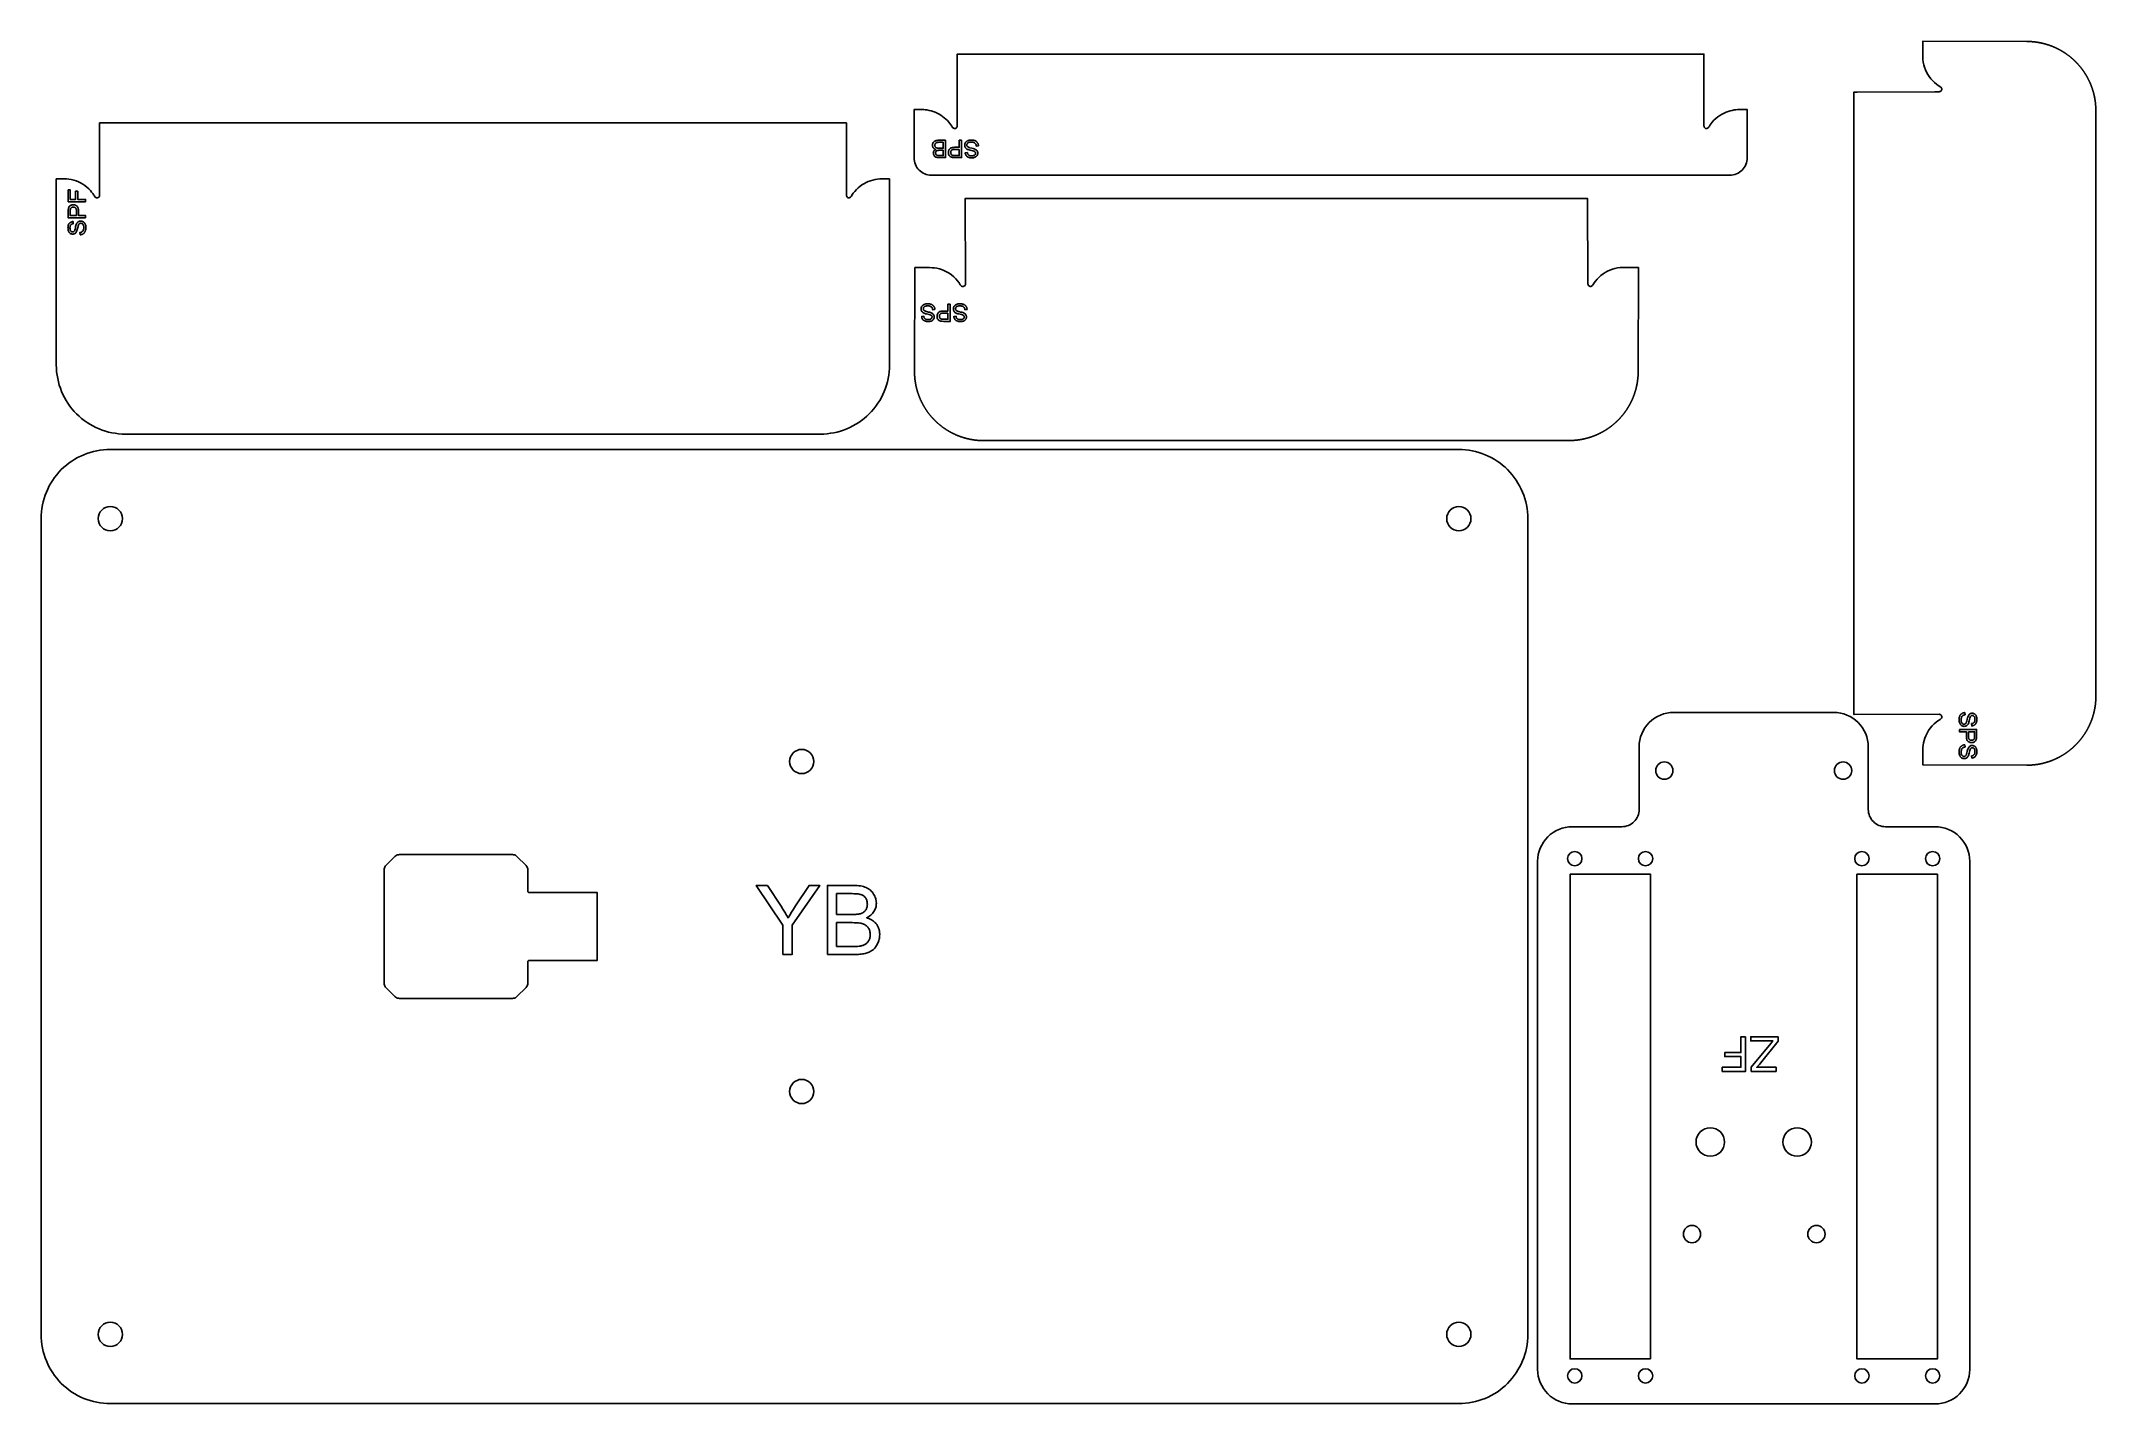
# Model space of a CAD drawing. Extents: x -297 to 298, y -197 to 197.
import ezdxf

# ---------------------------------------------------------------- set-up
doc = ezdxf.new("R2010")
doc.units = 0
doc.layers.add('5MM_MATERIAL', color=18, linetype='CONTINUOUS')

msp = doc.modelspace()

# ---------------------------------------------------------------- linework, layer by layer
at = {"layer": '5MM_MATERIAL'}
for points in [[(252.36, 2.69), (252.53, 2.67), (252.69, 2.61), (252.84, 2.52), (252.96, 2.39), (253.05, 2.24), (253.1, 2.07), (253.11, 1.89), (253.08, 1.72), (253, 1.56), (252.92, 1.45), (252.83, 1.36), (252.72, 1.28), (252.6, 1.21), (252, 0.82), (251.43, 0.4), (250.9, -0.07), (250.3, -0.68), (249.75, -1.33), (249.26, -2.03), (248.83, -2.76), (248.47, -3.53), (248.21, -4.19), (248, -4.86), (247.84, -5.55), (247.72, -6.25), (247.66, -6.96), (247.64, -7.67), (247.64, -11.94), (277.68, -12.04), (277.76, -12.04), (277.85, -12.04), (277.93, -12.04), (278.01, -12.04), (278.09, -12.04), (278.17, -12.04), (278.26, -12.04), (278.34, -12.03), (278.42, -12.03), (278.5, -12.03), (278.58, -12.02), (278.66, -12.02), (278.75, -12.02), (278.83, -12.01), (278.91, -12.01), (278.99, -12), (279.07, -12), (279.15, -11.99), (279.24, -11.98), (279.32, -11.98), (279.4, -11.97), (279.48, -11.96), (279.56, -11.96), (279.64, -11.95), (279.72, -11.94), (279.81, -11.93), (279.89, -11.92), (279.97, -11.91), (280.05, -11.9), (280.13, -11.89), (280.21, -11.88), (280.29, -11.87), (280.37, -11.86), (280.46, -11.85), (280.54, -11.84), (280.62, -11.83), (280.7, -11.81), (280.78, -11.8), (280.86, -11.79), (280.94, -11.78), (281.02, -11.76), (281.1, -11.75), (281.18, -11.73), (281.26, -11.72), (281.34, -11.71), (281.42, -11.69), (281.5, -11.67), (281.58, -11.66), (281.66, -11.64), (281.74, -11.63), (281.82, -11.61), (281.9, -11.59), (281.98, -11.57), (282.06, -11.56), (282.14, -11.54), (282.22, -11.52), (282.3, -11.5), (282.38, -11.48), (282.46, -11.46), (282.54, -11.44), (282.62, -11.42), (282.7, -11.4), (282.78, -11.38), (282.86, -11.36), (282.94, -11.34), (283.02, -11.32), (283.1, -11.3), (283.17, -11.27), (283.25, -11.25), (283.33, -11.23), (283.41, -11.2), (283.49, -11.18), (283.57, -11.16), (283.64, -11.13), (283.72, -11.11), (283.8, -11.08), (283.88, -11.06), (283.96, -11.03), (284.03, -11.01), (284.11, -10.98), (284.19, -10.95), (284.27, -10.93), (284.34, -10.9), (284.42, -10.87), (284.5, -10.85), (284.57, -10.82), (284.65, -10.79), (284.73, -10.76), (284.8, -10.73), (284.88, -10.7), (284.96, -10.67), (285.03, -10.64), (285.11, -10.61), (285.18, -10.58), (285.26, -10.55), (285.34, -10.52), (285.41, -10.49), (285.49, -10.46), (285.56, -10.43), (285.64, -10.39), (285.71, -10.36), (285.79, -10.33), (285.86, -10.29), (285.94, -10.26), (286.01, -10.23), (286.09, -10.19), (286.16, -10.16), (286.23, -10.12), (286.31, -10.09), (286.38, -10.05), (286.46, -10.02), (286.53, -9.98), (286.6, -9.94), (286.68, -9.91), (286.75, -9.87), (286.82, -9.83), (286.89, -9.8), (286.97, -9.76), (287.04, -9.72), (287.11, -9.68), (287.18, -9.64), (287.25, -9.6), (287.33, -9.56), (287.4, -9.53), (287.47, -9.49), (287.54, -9.45), (287.61, -9.4), (287.68, -9.36), (287.75, -9.32), (287.82, -9.28), (287.89, -9.24), (287.96, -9.2), (288.03, -9.16), (288.1, -9.11), (288.17, -9.07), (288.24, -9.03), (288.31, -8.98), (288.38, -8.94), (288.45, -8.9), (288.52, -8.85), (288.59, -8.81), (288.66, -8.76), (288.73, -8.72), (288.79, -8.67), (288.86, -8.63), (288.93, -8.58), (289, -8.54), (289.06, -8.49), (289.13, -8.44), (289.2, -8.39), (289.27, -8.35), (289.33, -8.3), (289.4, -8.25), (289.46, -8.2), (289.53, -8.16), (289.6, -8.11), (289.66, -8.06), (289.73, -8.01), (289.79, -7.96), (289.86, -7.91), (289.92, -7.86), (289.99, -7.81), (290.05, -7.76), (290.12, -7.71), (290.18, -7.66), (290.24, -7.61), (290.31, -7.55), (290.37, -7.5), (290.43, -7.45), (290.5, -7.4), (290.56, -7.35), (290.62, -7.29), (290.68, -7.24), (290.75, -7.19), (290.81, -7.13), (290.87, -7.08), (290.93, -7.03), (290.99, -6.97), (291.05, -6.92), (291.11, -6.86), (291.17, -6.81), (291.23, -6.75), (291.29, -6.7), (291.35, -6.64), (291.41, -6.58), (291.47, -6.53), (291.53, -6.47), (291.59, -6.41), (291.65, -6.36), (291.71, -6.3), (291.77, -6.24), (291.82, -6.18), (291.88, -6.13), (291.94, -6.07), (292, -6.01), (292.05, -5.95), (292.11, -5.89), (292.17, -5.83), (292.22, -5.77), (292.28, -5.71), (292.33, -5.65), (292.39, -5.59), (292.45, -5.53), (292.5, -5.47), (292.56, -5.41), (292.61, -5.35), (292.66, -5.29), (292.72, -5.23), (292.77, -5.17), (292.83, -5.11), (292.88, -5.04), (292.93, -4.98), (292.99, -4.92), (293.04, -4.86), (293.09, -4.79), (293.14, -4.73), (293.19, -4.67), (293.25, -4.6), (293.3, -4.54), (293.35, -4.48), (293.4, -4.41), (293.45, -4.35), (293.5, -4.28), (293.55, -4.22), (293.6, -4.15), (293.65, -4.09), (293.7, -4.02), (293.75, -3.96), (293.8, -3.89), (293.84, -3.82), (293.89, -3.76), (293.94, -3.69), (293.99, -3.63), (294.03, -3.56), (294.08, -3.49), (294.13, -3.42), (294.17, -3.36), (294.22, -3.29), (294.27, -3.22), (294.31, -3.15), (294.36, -3.09), (294.4, -3.02), (294.45, -2.95), (294.49, -2.88), (294.54, -2.81), (294.58, -2.74), (294.62, -2.67), (294.67, -2.6), (294.71, -2.53), (294.75, -2.46), (294.79, -2.39), (294.84, -2.32), (294.88, -2.25), (294.92, -2.18), (294.96, -2.11), (295, -2.04), (295.04, -1.97), (295.08, -1.9), (295.12, -1.83), (295.16, -1.76), (295.2, -1.69), (295.24, -1.61), (295.28, -1.54), (295.32, -1.47), (295.36, -1.4), (295.4, -1.33), (295.44, -1.25), (295.47, -1.18), (295.51, -1.11), (295.55, -1.03), (295.58, -0.96), (295.62, -0.89), (295.66, -0.81), (295.69, -0.74), (295.73, -0.67), (295.76, -0.59), (295.8, -0.52), (295.83, -0.45), (295.87, -0.37), (295.9, -0.3), (295.93, -0.22), (295.97, -0.15), (296, -0.07), (296.03, 0), (296.06, 0.08), (296.1, 0.15), (296.13, 0.23), (296.16, 0.3), (296.19, 0.38), (296.22, 0.46), (296.25, 0.53), (296.28, 0.61), (296.31, 0.68), (296.34, 0.76), (296.37, 0.84), (296.4, 0.91), (296.43, 0.99), (296.46, 1.07), (296.48, 1.14), (296.51, 1.22), (296.54, 1.3), (296.57, 1.37), (296.59, 1.45), (296.62, 1.53), (296.65, 1.61), (296.67, 1.68), (296.7, 1.76), (296.72, 1.84), (296.75, 1.92), (296.77, 2), (296.8, 2.07), (296.82, 2.15), (296.84, 2.23), (296.87, 2.31), (296.89, 2.39), (296.91, 2.47), (296.93, 2.54), (296.96, 2.62), (296.98, 2.7), (297, 2.78), (297.02, 2.86), (297.04, 2.94), (297.06, 3.02), (297.08, 3.1), (297.1, 3.18), (297.12, 3.26), (297.14, 3.34), (297.16, 3.42), (297.18, 3.5), (297.19, 3.58), (297.21, 3.66), (297.23, 3.74), (297.25, 3.82), (297.26, 3.9), (297.28, 3.98), (297.3, 4.06), (297.31, 4.14), (297.33, 4.22), (297.34, 4.3), (297.36, 4.38), (297.37, 4.46), (297.39, 4.54), (297.4, 4.62), (297.41, 4.7), (297.43, 4.78), (297.44, 4.86), (297.45, 4.94), (297.46, 5.02), (297.48, 5.1), (297.49, 5.19), (297.5, 5.27), (297.51, 5.35), (297.52, 5.43), (297.53, 5.51), (297.54, 5.59), (297.55, 5.67), (297.56, 5.75), (297.57, 5.83), (297.58, 5.92), (297.59, 6), (297.59, 6.08), (297.6, 6.16), (297.61, 6.24), (297.61, 6.32), (297.62, 6.4), (297.63, 6.49), (297.63, 6.57), (297.64, 6.65), (297.64, 6.73), (297.65, 6.81), (297.65, 6.89), (297.66, 6.98), (297.66, 7.06), (297.66, 7.14), (297.67, 7.22), (297.67, 7.3), (297.67, 7.39), (297.68, 7.47), (297.68, 7.55), (297.68, 7.63), (297.68, 7.71), (297.68, 7.79), (297.68, 7.88), (297.68, 7.96), (297.67, 177.29), (297.67, 177.37), (297.67, 177.46), (297.67, 177.54), (297.66, 177.62), (297.66, 177.7), (297.66, 177.78), (297.66, 177.86), (297.66, 177.95), (297.65, 178.03), (297.65, 178.11), (297.65, 178.19), (297.64, 178.27), (297.64, 178.36), (297.63, 178.44), (297.63, 178.52), (297.62, 178.6), (297.62, 178.68), (297.61, 178.76), (297.61, 178.84), (297.6, 178.93), (297.59, 179.01), (297.59, 179.09), (297.58, 179.17), (297.57, 179.25), (297.56, 179.33), (297.55, 179.42), (297.54, 179.5), (297.54, 179.58), (297.53, 179.66), (297.52, 179.74), (297.51, 179.82), (297.5, 179.9), (297.48, 179.98), (297.47, 180.06), (297.46, 180.15), (297.45, 180.23), (297.44, 180.31), (297.42, 180.39), (297.41, 180.47), (297.4, 180.55), (297.39, 180.63), (297.37, 180.71), (297.36, 180.79), (297.34, 180.87), (297.33, 180.95), (297.31, 181.03), (297.3, 181.11), (297.28, 181.19), (297.27, 181.27), (297.25, 181.35), (297.23, 181.43), (297.21, 181.51), (297.2, 181.59), (297.18, 181.67), (297.16, 181.75), (297.14, 181.83), (297.12, 181.91), (297.11, 181.99), (297.09, 182.07), (297.07, 182.15), (297.05, 182.23), (297.03, 182.31), (297, 182.39), (296.98, 182.47), (296.96, 182.55), (296.94, 182.63), (296.92, 182.7), (296.9, 182.78), (296.87, 182.86), (296.85, 182.94), (296.83, 183.02), (296.8, 183.1), (296.78, 183.18), (296.76, 183.25), (296.73, 183.33), (296.71, 183.41), (296.68, 183.49), (296.66, 183.57), (296.63, 183.64), (296.6, 183.72), (296.58, 183.8), (296.55, 183.88), (296.52, 183.95), (296.5, 184.03), (296.47, 184.11), (296.44, 184.18), (296.41, 184.26), (296.38, 184.34), (296.35, 184.41), (296.33, 184.49), (296.3, 184.57), (296.27, 184.64), (296.24, 184.72), (296.21, 184.79), (296.17, 184.87), (296.14, 184.95), (296.11, 185.02), (296.08, 185.1), (296.05, 185.17), (296.02, 185.25), (295.98, 185.32), (295.95, 185.4), (295.92, 185.47), (295.88, 185.55), (295.85, 185.62), (295.82, 185.69), (295.78, 185.77), (295.75, 185.84), (295.71, 185.92), (295.68, 185.99), (295.64, 186.06), (295.6, 186.14), (295.57, 186.21), (295.53, 186.28), (295.49, 186.36), (295.46, 186.43), (295.42, 186.5), (295.38, 186.58), (295.34, 186.65), (295.3, 186.72), (295.27, 186.79), (295.23, 186.86), (295.19, 186.94), (295.15, 187.01), (295.11, 187.08), (295.07, 187.15), (295.03, 187.22), (294.99, 187.29), (294.95, 187.36), (294.9, 187.43), (294.86, 187.5), (294.82, 187.57), (294.78, 187.64), (294.74, 187.71), (294.69, 187.78), (294.65, 187.85), (294.61, 187.92), (294.56, 187.99), (294.52, 188.06), (294.48, 188.13), (294.43, 188.2), (294.39, 188.27), (294.34, 188.34), (294.3, 188.4), (294.25, 188.47), (294.2, 188.54), (294.16, 188.61), (294.11, 188.67), (294.06, 188.74), (294.02, 188.81), (293.97, 188.87), (293.92, 188.94), (293.87, 189.01), (293.83, 189.07), (293.78, 189.14), (293.73, 189.21), (293.68, 189.27), (293.63, 189.34), (293.58, 189.4), (293.53, 189.47), (293.48, 189.53), (293.43, 189.6), (293.38, 189.66), (293.33, 189.72), (293.28, 189.79), (293.23, 189.85), (293.18, 189.92), (293.13, 189.98), (293.07, 190.04), (293.02, 190.11), (292.97, 190.17), (292.92, 190.23), (292.86, 190.29), (292.81, 190.35), (292.76, 190.42), (292.7, 190.48), (292.65, 190.54), (292.59, 190.6), (292.54, 190.66), (292.48, 190.72), (292.43, 190.78), (292.37, 190.84), (292.32, 190.9), (292.26, 190.96), (292.21, 191.02), (292.15, 191.08), (292.09, 191.14), (292.04, 191.2), (291.98, 191.26), (291.92, 191.32), (291.86, 191.37), (291.81, 191.43), (291.75, 191.49), (291.69, 191.55), (291.63, 191.61), (291.57, 191.66), (291.51, 191.72), (291.46, 191.78), (291.4, 191.83), (291.34, 191.89), (291.28, 191.94), (291.22, 192), (291.16, 192.05), (291.1, 192.11), (291.04, 192.16), (290.97, 192.22), (290.91, 192.27), (290.85, 192.33), (290.79, 192.38), (290.73, 192.44), (290.67, 192.49), (290.6, 192.54), (290.54, 192.59), (290.48, 192.65), (290.42, 192.7), (290.35, 192.75), (290.29, 192.8), (290.23, 192.85), (290.16, 192.91), (290.1, 192.96), (290.03, 193.01), (289.97, 193.06), (289.91, 193.11), (289.84, 193.16), (289.78, 193.21), (289.71, 193.26), (289.64, 193.31), (289.58, 193.36), (289.51, 193.4), (289.45, 193.45), (289.38, 193.5), (289.31, 193.55), (289.25, 193.6), (289.18, 193.64), (289.11, 193.69), (289.05, 193.74), (288.98, 193.78), (288.91, 193.83), (288.84, 193.88), (288.78, 193.92), (288.71, 193.97), (288.64, 194.01), (288.57, 194.06), (288.5, 194.1), (288.43, 194.14), (288.37, 194.19), (288.3, 194.23), (288.23, 194.28), (288.16, 194.32), (288.09, 194.36), (288.02, 194.4), (287.95, 194.45), (287.88, 194.49), (287.81, 194.53), (287.74, 194.57), (287.67, 194.61), (287.59, 194.65), (287.52, 194.69), (287.45, 194.73), (287.38, 194.77), (287.31, 194.81), (287.24, 194.85), (287.17, 194.89), (287.09, 194.93), (287.02, 194.97), (286.95, 195.01), (286.88, 195.04), (286.8, 195.08), (286.73, 195.12), (286.66, 195.16), (286.58, 195.19), (286.51, 195.23), (286.44, 195.26), (286.36, 195.3), (286.29, 195.34), (286.22, 195.37), (286.14, 195.41), (286.07, 195.44), (285.99, 195.47), (285.92, 195.51), (285.84, 195.54), (285.77, 195.58), (285.7, 195.61), (285.62, 195.64), (285.54, 195.67), (285.47, 195.71), (285.39, 195.74), (285.32, 195.77), (285.24, 195.8), (285.17, 195.83), (285.09, 195.86), (285.02, 195.89), (284.94, 195.92), (284.86, 195.95), (284.79, 195.98), (284.71, 196.01), (284.63, 196.04), (284.56, 196.07), (284.48, 196.09), (284.4, 196.12), (284.33, 196.15), (284.25, 196.18), (284.17, 196.2), (284.09, 196.23), (284.02, 196.25), (283.94, 196.28), (283.86, 196.31), (283.78, 196.33), (283.7, 196.36), (283.63, 196.38), (283.55, 196.4), (283.47, 196.43), (283.39, 196.45), (283.31, 196.48), (283.24, 196.5), (283.16, 196.52), (283.08, 196.54), (283, 196.57), (282.92, 196.59), (282.84, 196.61), (282.76, 196.63), (282.68, 196.65), (282.6, 196.67), (282.52, 196.69), (282.44, 196.71), (282.37, 196.73), (282.29, 196.75), (282.21, 196.77), (282.13, 196.79), (282.05, 196.8), (281.97, 196.82), (281.89, 196.84), (281.81, 196.86), (281.73, 196.87), (281.65, 196.89), (281.57, 196.91), (281.49, 196.92), (281.41, 196.94), (281.33, 196.95), (281.25, 196.97), (281.16, 196.98), (281.08, 197), (281, 197.01), (280.92, 197.02), (280.84, 197.04), (280.76, 197.05), (280.68, 197.06), (280.6, 197.07), (280.52, 197.09), (280.44, 197.1), (280.36, 197.11), (280.28, 197.12), (280.19, 197.13), (280.11, 197.14), (280.03, 197.15), (279.95, 197.16), (279.87, 197.17), (279.79, 197.18), (279.71, 197.19), (279.63, 197.19), (279.54, 197.2), (279.46, 197.21), (279.38, 197.22), (279.3, 197.22), (279.22, 197.23), (279.14, 197.24), (279.05, 197.24), (278.97, 197.25), (278.89, 197.25), (278.81, 197.26), (278.73, 197.26), (278.65, 197.27), (278.56, 197.27), (278.48, 197.27), (278.4, 197.28), (278.32, 197.28), (278.24, 197.28), (278.16, 197.28), (278.07, 197.29), (277.99, 197.29), (277.91, 197.29), (277.83, 197.29), (277.75, 197.29), (277.66, 197.29), (247.62, 197.4), (247.62, 195.1), (247.62, 193.96), (247.62, 192.81), (247.66, 192.05), (247.76, 191.3), (247.92, 190.56), (248.12, 189.83), (248.39, 189.12), (248.7, 188.43), (249.06, 187.76), (249.48, 187.13), (249.93, 186.53), (250.44, 185.96), (250.98, 185.42), (251.57, 184.93), (252.03, 184.59), (252.51, 184.28), (252.67, 184.18), (252.83, 184.07), (252.96, 183.93), (253.05, 183.76), (253.09, 183.57), (253.08, 183.38), (253.03, 183.2), (252.93, 183.03), (252.79, 182.9), (252.67, 182.83), (252.53, 182.78), (252.39, 182.76), (252.24, 182.75), (251.07, 182.75), (228.63, 182.64), (227.67, 182.64), (227.67, 182.64), (227.67, 182.63), (227.67, 182.62), (227.67, 182.61), (227.67, 182.59), (227.67, 182.57), (227.67, 182.54), (227.67, 182.52), (227.66, 182.48), (227.66, 182.44), (227.66, 182.4), (227.66, 182.36), (227.66, 182.31), (227.66, 182.25), (227.66, 182.2), (227.66, 182.14), (227.66, 182.07), (227.66, 182), (227.66, 181.93), (227.66, 181.85), (227.66, 181.77), (227.66, 181.69), (227.66, 181.6), (227.66, 181.51), (227.66, 181.41), (227.66, 181.32), (227.66, 181.21), (227.66, 181.11), (227.66, 181), (227.66, 180.88), (227.66, 180.77), (227.66, 180.65), (227.66, 180.52), (227.66, 180.4), (227.66, 180.26), (227.66, 180.13), (227.66, 179.99), (227.66, 179.85), (227.66, 179.7), (227.66, 179.55), (227.66, 179.4), (227.66, 179.25), (227.66, 179.09), (227.66, 178.93), (227.66, 178.76), (227.66, 178.59), (227.66, 178.42), (227.66, 178.24), (227.66, 178.06), (227.66, 177.88), (227.66, 177.69), (227.66, 177.5), (227.66, 177.31), (227.66, 177.12), (227.66, 176.92), (227.66, 176.72), (227.66, 176.51), (227.66, 176.3), (227.66, 176.09), (227.66, 175.88), (227.66, 175.66), (227.66, 175.44), (227.66, 175.21), (227.66, 174.98), (227.66, 174.75), (227.66, 174.52), (227.66, 174.28), (227.66, 174.05), (227.66, 173.8), (227.66, 173.56), (227.66, 173.31), (227.66, 173.06), (227.66, 172.8), (227.66, 172.55), (227.66, 172.29), (227.66, 172.02), (227.66, 171.76), (227.66, 171.49), (227.66, 171.22), (227.66, 170.94), (227.66, 170.66), (227.66, 170.38), (227.66, 170.1), (227.66, 169.82), (227.66, 169.53), (227.66, 169.24), (227.66, 168.94), (227.66, 168.65), (227.66, 168.35), (227.66, 168.04), (227.66, 167.74), (227.66, 167.43), (227.66, 167.12), (227.66, 166.81), (227.66, 166.49), (227.66, 166.18), (227.66, 165.86), (227.66, 165.53), (227.66, 165.21), (227.66, 164.88), (227.66, 164.55), (227.66, 164.22), (227.66, 163.88), (227.66, 163.54), (227.66, 163.2), (227.66, 162.86), (227.66, 162.52), (227.66, 162.17), (227.66, 161.82), (227.66, 161.47), (227.66, 161.11), (227.66, 160.76), (227.66, 160.4), (227.66, 160.04), (227.66, 159.67), (227.66, 159.31), (227.66, 158.94), (227.66, 158.57), (227.66, 158.19), (227.66, 157.82), (227.66, 157.44), (227.66, 157.06), (227.66, 156.68), (227.66, 156.3), (227.66, 155.91), (227.66, 155.53), (227.66, 155.14), (227.66, 154.74), (227.66, 154.35), (227.66, 153.95), (227.66, 153.56), (227.66, 153.16), (227.66, 152.75), (227.66, 152.35), (227.66, 151.94), (227.66, 151.54), (227.66, 151.13), (227.66, 150.71), (227.66, 150.3), (227.66, 149.89), (227.66, 149.47), (227.66, 149.05), (227.66, 148.63), (227.66, 148.21), (227.66, 147.35), (227.66, 146.5), (227.66, 145.63), (227.66, 144.76), (227.66, 143.88), (227.66, 143), (227.66, 142.1), (227.66, 141.21), (227.66, 140.3), (227.66, 139.39), (227.66, 138.48), (227.66, 137.56), (227.66, 136.63), (227.66, 135.69), (227.66, 134.76), (227.66, 133.81), (227.66, 132.86), (227.66, 131.91), (227.66, 130.95), (227.66, 129.99), (227.66, 129.02), (227.66, 128.05), (227.66, 127.07), (227.66, 126.09), (227.66, 125.1), (227.66, 124.11), (227.66, 123.12), (227.66, 122.12), (227.66, 121.12), (227.66, 120.12), (227.66, 119.11), (227.66, 118.1), (227.66, 117.08), (227.66, 116.07), (227.66, 115.05), (227.66, 114.02), (227.66, 113), (227.66, 111.97), (227.66, 110.94), (227.66, 109.91), (227.66, 108.87), (227.66, 107.84), (227.66, 105.76), (227.66, 103.67), (227.66, 101.58), (227.66, 99.49), (227.66, 97.39), (227.66, 93.19), (227.66, 88.95), (227.66, 86.84), (227.66, 84.73), (227.66, 82.62), (227.66, 80.51), (227.66, 78.41), (227.66, 77.37), (227.66, 76.32), (227.66, 75.28), (227.66, 74.24), (227.66, 73.2), (227.66, 72.17), (227.66, 71.13), (227.66, 70.1), (227.66, 69.08), (227.66, 68.05), (227.66, 67.03), (227.66, 66.01), (227.66, 64.99), (227.66, 63.98), (227.66, 62.97), (227.66, 61.97), (227.66, 60.97), (227.66, 59.97), (227.66, 58.98), (227.67, 57.99), (227.67, 57.01), (227.67, 56.03), (227.67, 55.05), (227.67, 54.08), (227.67, 53.12), (227.67, 52.16), (227.67, 51.2), (227.67, 50.25), (227.67, 49.31), (227.67, 48.37), (227.67, 47.44), (227.67, 46.51), (227.67, 45.59), (227.67, 44.67), (227.67, 43.76), (227.67, 42.86), (227.67, 41.96), (227.67, 41.07), (227.67, 40.19), (227.67, 39.31), (227.67, 38.44), (227.67, 37.58), (227.67, 37.15), (227.67, 36.73), (227.67, 36.3), (227.67, 35.88), (227.67, 35.46), (227.67, 35.04), (227.67, 34.62), (227.67, 34.2), (227.67, 33.79), (227.67, 33.38), (227.67, 32.97), (227.67, 32.56), (227.67, 32.16), (227.67, 31.75), (227.67, 31.35), (227.67, 30.95), (227.67, 30.55), (227.67, 30.16), (227.67, 29.77), (227.67, 29.38), (227.67, 28.99), (227.67, 28.6), (227.67, 28.21), (227.67, 27.83), (227.67, 27.45), (227.67, 27.07), (227.67, 26.7), (227.67, 26.32), (227.67, 25.95), (227.67, 25.58), (227.67, 25.22), (227.67, 24.85), (227.67, 24.49), (227.67, 24.13), (227.67, 23.77), (227.67, 23.42), (227.67, 23.07), (227.67, 22.72), (227.67, 22.37), (227.67, 22.02), (227.67, 21.68), (227.67, 21.34), (227.67, 21), (227.67, 20.67), (227.67, 20.33), (227.67, 20), (227.67, 19.68), (227.67, 19.35), (227.67, 19.03), (227.67, 18.71), (227.67, 18.39), (227.67, 18.08), (227.67, 17.76), (227.67, 17.45), (227.67, 17.15), (227.67, 16.84), (227.67, 16.54), (227.67, 16.24), (227.67, 15.95), (227.67, 15.65), (227.67, 15.36), (227.67, 15.08), (227.67, 14.79), (227.67, 14.51), (227.67, 14.23), (227.67, 13.95), (227.67, 13.68), (227.67, 13.41), (227.67, 13.14), (227.67, 12.88), (227.67, 12.62), (227.67, 12.36), (227.67, 12.1), (227.67, 11.85), (227.68, 11.6), (227.68, 11.35), (227.68, 11.11), (227.68, 10.87), (227.68, 10.63), (227.68, 10.4), (227.68, 10.17), (227.68, 9.94), (227.68, 9.71), (227.68, 9.49), (227.68, 9.27), (227.68, 9.06), (227.68, 8.85), (227.68, 8.64), (227.68, 8.43), (227.68, 8.23), (227.68, 8.03), (227.68, 7.83), (227.68, 7.64), (227.68, 7.45), (227.68, 7.27), (227.68, 7.08), (227.68, 6.9), (227.68, 6.73), (227.68, 6.56), (227.68, 6.39), (227.68, 6.22), (227.68, 6.06), (227.68, 5.9), (227.68, 5.74), (227.68, 5.59), (227.68, 5.44), (227.68, 5.3), (227.68, 5.16), (227.68, 5.02), (227.68, 4.89), (227.68, 4.76), (227.68, 4.63), (227.68, 4.51), (227.68, 4.39), (227.68, 4.27), (227.68, 4.16), (227.68, 4.05), (227.68, 3.95), (227.68, 3.85), (227.68, 3.75), (227.68, 3.66), (227.68, 3.57), (227.68, 3.48), (227.68, 3.4), (227.68, 3.32), (227.68, 3.24), (227.68, 3.17), (227.68, 3.11), (227.68, 3.04), (227.68, 2.99), (227.68, 2.93), (227.68, 2.88), (227.68, 2.83), (227.68, 2.79), (227.68, 2.75), (227.68, 2.72), (227.68, 2.68), (227.68, 2.66), (227.68, 2.63), (227.68, 2.62), (227.68, 2.6), (227.68, 2.59), (227.68, 2.58), (227.68, 2.58)], [(-35.08, 168.71), (-35.08, 163.71), (-36.95, 163.71), (-37.23, 163.72), (-37.47, 163.75), (-37.69, 163.79), (-37.87, 163.86), (-38.04, 163.95), (-38.18, 164.05), (-38.31, 164.18), (-38.42, 164.33), (-38.5, 164.49), (-38.56, 164.65), (-38.6, 164.82), (-38.61, 164.99), (-38.6, 165.15), (-38.57, 165.3), (-38.51, 165.45), (-38.44, 165.59), (-38.34, 165.73), (-38.22, 165.85), (-38.08, 165.96), (-37.91, 166.05), (-38.02, 166.09), (-38.13, 166.13), (-38.22, 166.18), (-38.31, 166.23), (-38.4, 166.29), (-38.47, 166.35), (-38.55, 166.43), (-38.61, 166.5), (-38.67, 166.58), (-38.72, 166.67), (-38.76, 166.76), (-38.79, 166.85), (-38.82, 166.95), (-38.84, 167.05), (-38.85, 167.15), (-38.85, 167.26), (-38.84, 167.43), (-38.82, 167.6), (-38.77, 167.76), (-38.71, 167.91), (-38.63, 168.06), (-38.54, 168.18), (-38.44, 168.29), (-38.34, 168.38), (-38.22, 168.46), (-38.09, 168.52), (-37.95, 168.58), (-37.79, 168.63), (-37.62, 168.66), (-37.43, 168.69), (-37.21, 168.7), (-36.98, 168.71)], [(-35.74, 168.12), (-36.98, 168.12), (-37.26, 168.11), (-37.43, 168.1), (-37.54, 168.07), (-37.64, 168.04), (-37.74, 168), (-37.82, 167.96), (-37.89, 167.91), (-37.96, 167.84), (-38.02, 167.77), (-38.07, 167.68), (-38.11, 167.59), (-38.14, 167.48), (-38.16, 167.38), (-38.17, 167.26), (-38.16, 167.12), (-38.13, 167), (-38.09, 166.88), (-38.03, 166.77), (-37.95, 166.68), (-37.85, 166.6), (-37.75, 166.53), (-37.63, 166.48), (-37.49, 166.45), (-37.32, 166.42), (-37.12, 166.41), (-36.9, 166.4), (-35.74, 166.4)], [(-30.45, 168.71), (-30.45, 163.71), (-32.33, 163.71), (-32.77, 163.72), (-32.95, 163.74), (-33.09, 163.76), (-33.27, 163.79), (-33.43, 163.85), (-33.58, 163.91), (-33.71, 163.99), (-33.83, 164.09), (-33.94, 164.2), (-34.03, 164.33), (-34.11, 164.47), (-34.18, 164.63), (-34.23, 164.8), (-34.25, 164.97), (-34.26, 165.16), (-34.26, 165.31), (-34.24, 165.46), (-34.21, 165.61), (-34.16, 165.74), (-34.1, 165.88), (-34.03, 166), (-33.95, 166.12), (-33.86, 166.24), (-33.75, 166.34), (-33.61, 166.43), (-33.46, 166.5), (-33.29, 166.57), (-33.09, 166.61), (-32.88, 166.65), (-32.65, 166.67), (-32.39, 166.68), (-31.11, 166.68), (-31.11, 168.71)], [(-25.56, 167.1), (-26.19, 167.05), (-26.22, 167.23), (-26.26, 167.39), (-26.32, 167.54), (-26.39, 167.66), (-26.49, 167.78), (-26.6, 167.88), (-26.74, 167.97), (-26.9, 168.05), (-27.07, 168.12), (-27.26, 168.16), (-27.46, 168.19), (-27.66, 168.2), (-27.85, 168.19), (-28.02, 168.17), (-28.18, 168.14), (-28.33, 168.09), (-28.47, 168.03), (-28.58, 167.96), (-28.68, 167.87), (-28.76, 167.78), (-28.83, 167.68), (-28.87, 167.58), (-28.9, 167.47), (-28.9, 167.35), (-28.9, 167.24), (-28.87, 167.13), (-28.83, 167.03), (-28.77, 166.94), (-28.69, 166.86), (-28.59, 166.78), (-28.46, 166.71), (-28.32, 166.65), (-28.19, 166.6), (-28, 166.55), (-27.43, 166.4), (-27.11, 166.32), (-26.84, 166.24), (-26.63, 166.16), (-26.46, 166.09), (-26.3, 165.99), (-26.15, 165.88), (-26.03, 165.76), (-25.93, 165.62), (-25.85, 165.48), (-25.8, 165.33), (-25.76, 165.17), (-25.75, 165), (-25.77, 164.82), (-25.81, 164.64), (-25.87, 164.46), (-25.97, 164.29), (-26.03, 164.21), (-26.09, 164.14), (-26.16, 164.07), (-26.23, 164.01), (-26.31, 163.95), (-26.4, 163.89), (-26.6, 163.79), (-26.81, 163.72), (-27.03, 163.67), (-27.27, 163.63), (-27.51, 163.62), (-27.78, 163.64), (-28.04, 163.67), (-28.27, 163.73), (-28.49, 163.8), (-28.69, 163.9), (-28.78, 163.96), (-28.87, 164.02), (-28.95, 164.09), (-29.02, 164.17), (-29.09, 164.25), (-29.15, 164.33), (-29.25, 164.51), (-29.32, 164.7), (-29.37, 164.9), (-29.39, 165.12), (-28.76, 165.17), (-28.74, 165.05), (-28.72, 164.94), (-28.69, 164.84), (-28.65, 164.75), (-28.6, 164.66), (-28.54, 164.59), (-28.48, 164.51), (-28.41, 164.45), (-28.33, 164.39), (-28.25, 164.34), (-28.15, 164.3), (-28.05, 164.27), (-27.93, 164.24), (-27.81, 164.22), (-27.68, 164.21), (-27.54, 164.21), (-27.26, 164.22), (-27.14, 164.24), (-27.02, 164.26), (-26.92, 164.29), (-26.82, 164.33), (-26.74, 164.38), (-26.67, 164.43), (-26.6, 164.48), (-26.55, 164.54), (-26.5, 164.61), (-26.46, 164.67), (-26.43, 164.74), (-26.41, 164.81), (-26.4, 164.88), (-26.39, 164.96), (-26.4, 165.09), (-26.44, 165.2), (-26.5, 165.31), (-26.59, 165.4), (-26.64, 165.44), (-26.72, 165.49), (-26.93, 165.58), (-27.22, 165.67), (-27.58, 165.76), (-27.95, 165.85), (-28.26, 165.93), (-28.51, 166.01), (-28.69, 166.08), (-28.89, 166.18), (-29.07, 166.3), (-29.22, 166.44), (-29.28, 166.51), (-29.33, 166.59), (-29.43, 166.75), (-29.49, 166.92), (-29.53, 167.1), (-29.54, 167.3), (-29.53, 167.49), (-29.49, 167.69), (-29.41, 167.87), (-29.31, 168.05), (-29.25, 168.14), (-29.19, 168.22), (-29.11, 168.29), (-29.04, 168.36), (-28.95, 168.43), (-28.86, 168.49), (-28.66, 168.6), (-28.44, 168.68), (-28.2, 168.75), (-27.96, 168.78), (-27.69, 168.79), (-27.37, 168.78), (-27.07, 168.75), (-26.93, 168.72), (-26.8, 168.68), (-26.67, 168.64), (-26.56, 168.6), (-26.45, 168.54), (-26.34, 168.49), (-26.24, 168.42), (-26.15, 168.35), (-26.06, 168.27), (-25.98, 168.19), (-25.91, 168.1), (-25.84, 168), (-25.78, 167.9), (-25.72, 167.8), (-25.68, 167.69), (-25.64, 167.58), (-25.61, 167.46), (-25.58, 167.35), (-25.57, 167.23)], [(-35.74, 165.81), (-36.82, 165.81), (-37.03, 165.81), (-37.2, 165.8), (-37.34, 165.78), (-37.45, 165.75), (-37.57, 165.71), (-37.67, 165.65), (-37.76, 165.58), (-37.83, 165.5), (-37.89, 165.41), (-37.93, 165.31), (-37.95, 165.19), (-37.96, 165.07), (-37.95, 164.95), (-37.93, 164.83), (-37.89, 164.73), (-37.84, 164.63), (-37.77, 164.54), (-37.7, 164.47), (-37.6, 164.41), (-37.5, 164.37), (-37.37, 164.34), (-37.2, 164.32), (-36.99, 164.3), (-36.74, 164.3), (-35.74, 164.3)], [(-31.11, 166.09), (-32.4, 166.09), (-32.56, 166.08), (-32.7, 166.07), (-32.83, 166.05), (-32.95, 166.03), (-33.06, 165.99), (-33.15, 165.95), (-33.24, 165.9), (-33.31, 165.85), (-33.37, 165.79), (-33.43, 165.72), (-33.48, 165.64), (-33.51, 165.56), (-33.54, 165.47), (-33.56, 165.38), (-33.58, 165.28), (-33.58, 165.18), (-33.57, 165.02), (-33.54, 164.88), (-33.49, 164.76), (-33.42, 164.64), (-33.34, 164.54), (-33.24, 164.45), (-33.13, 164.39), (-33, 164.34), (-32.9, 164.32), (-32.77, 164.31), (-32.39, 164.3), (-31.11, 164.3)], [(-283.84, 150.95), (-288.84, 150.95), (-288.84, 154.33), (-288.25, 154.33), (-288.25, 151.61), (-286.7, 151.61), (-286.7, 153.96), (-286.11, 153.96), (-286.11, 151.61), (-283.84, 151.61)], [(-283.84, 146.26), (-288.84, 146.26), (-288.84, 148.15), (-288.83, 148.59), (-288.81, 148.76), (-288.79, 148.91), (-288.75, 149.08), (-288.7, 149.25), (-288.64, 149.39), (-288.56, 149.52), (-288.46, 149.64), (-288.35, 149.75), (-288.22, 149.84), (-288.07, 149.92), (-287.92, 149.99), (-287.75, 150.04), (-287.57, 150.07), (-287.39, 150.08), (-287.24, 150.07), (-287.09, 150.05), (-286.94, 150.02), (-286.8, 149.98), (-286.67, 149.92), (-286.55, 149.85), (-286.43, 149.77), (-286.31, 149.67), (-286.21, 149.56), (-286.12, 149.43), (-286.04, 149.27), (-285.98, 149.1), (-285.93, 148.91), (-285.9, 148.69), (-285.88, 148.46), (-285.87, 148.2), (-285.87, 146.92), (-283.84, 146.92)], [(-286.46, 146.92), (-286.46, 148.21), (-286.46, 148.37), (-286.48, 148.51), (-286.49, 148.64), (-286.52, 148.76), (-286.55, 148.87), (-286.6, 148.97), (-286.64, 149.05), (-286.7, 149.12), (-286.76, 149.19), (-286.83, 149.24), (-286.91, 149.29), (-286.99, 149.33), (-287.07, 149.36), (-287.17, 149.38), (-287.27, 149.39), (-287.37, 149.39), (-287.52, 149.38), (-287.66, 149.35), (-287.79, 149.31), (-287.91, 149.24), (-288.01, 149.15), (-288.09, 149.05), (-288.16, 148.94), (-288.2, 148.82), (-288.22, 148.72), (-288.24, 148.58), (-288.25, 148.2), (-288.25, 146.92)], [(-29.32, 127.16), (-29.34, 126.99), (-29.4, 126.83), (-29.49, 126.68), (-29.62, 126.56), (-29.77, 126.47), (-29.94, 126.42), (-30.12, 126.41), (-30.29, 126.45), (-30.45, 126.52), (-30.56, 126.6), (-30.65, 126.69), (-30.73, 126.8), (-30.8, 126.92), (-31.18, 127.52), (-31.61, 128.09), (-32.08, 128.62), (-32.69, 129.22), (-33.34, 129.77), (-34.04, 130.26), (-34.77, 130.69), (-35.54, 131.05), (-36.2, 131.31), (-36.87, 131.52), (-37.56, 131.68), (-38.26, 131.8), (-38.97, 131.86), (-39.68, 131.88), (-43.95, 131.88), (-44.05, 101.84), (-44.05, 101.76), (-44.05, 101.67), (-44.05, 101.59), (-44.05, 101.51), (-44.05, 101.43), (-44.05, 101.35), (-44.04, 101.26), (-44.04, 101.18), (-44.04, 101.1), (-44.04, 101.02), (-44.03, 100.94), (-44.03, 100.86), (-44.02, 100.77), (-44.02, 100.69), (-44.01, 100.61), (-44.01, 100.53), (-44, 100.45), (-44, 100.37), (-43.99, 100.28), (-43.99, 100.2), (-43.98, 100.12), (-43.97, 100.04), (-43.96, 99.96), (-43.96, 99.88), (-43.95, 99.8), (-43.94, 99.71), (-43.93, 99.63), (-43.92, 99.55), (-43.91, 99.47), (-43.9, 99.39), (-43.89, 99.31), (-43.88, 99.23), (-43.87, 99.15), (-43.86, 99.06), (-43.85, 98.98), (-43.83, 98.9), (-43.82, 98.82), (-43.81, 98.74), (-43.8, 98.66), (-43.78, 98.58), (-43.77, 98.5), (-43.76, 98.42), (-43.74, 98.34), (-43.73, 98.26), (-43.71, 98.18), (-43.7, 98.1), (-43.68, 98.02), (-43.67, 97.94), (-43.65, 97.86), (-43.63, 97.78), (-43.62, 97.7), (-43.6, 97.62), (-43.58, 97.54), (-43.56, 97.46), (-43.55, 97.38), (-43.53, 97.3), (-43.51, 97.22), (-43.49, 97.14), (-43.47, 97.06), (-43.45, 96.98), (-43.43, 96.9), (-43.41, 96.82), (-43.39, 96.74), (-43.37, 96.66), (-43.35, 96.58), (-43.33, 96.5), (-43.3, 96.42), (-43.28, 96.35), (-43.26, 96.27), (-43.24, 96.19), (-43.21, 96.11), (-43.19, 96.03), (-43.16, 95.95), (-43.14, 95.88), (-43.12, 95.8), (-43.09, 95.72), (-43.07, 95.64), (-43.04, 95.56), (-43.01, 95.49), (-42.99, 95.41), (-42.96, 95.33), (-42.94, 95.25), (-42.91, 95.18), (-42.88, 95.1), (-42.85, 95.02), (-42.83, 94.95), (-42.8, 94.87), (-42.77, 94.79), (-42.74, 94.72), (-42.71, 94.64), (-42.68, 94.56), (-42.65, 94.49), (-42.62, 94.41), (-42.59, 94.34), (-42.56, 94.26), (-42.53, 94.18), (-42.5, 94.11), (-42.46, 94.03), (-42.43, 93.96), (-42.4, 93.88), (-42.37, 93.81), (-42.33, 93.73), (-42.3, 93.66), (-42.27, 93.58), (-42.23, 93.51), (-42.2, 93.43), (-42.17, 93.36), (-42.13, 93.29), (-42.1, 93.21), (-42.06, 93.14), (-42.02, 93.06), (-41.99, 92.99), (-41.95, 92.92), (-41.92, 92.85), (-41.88, 92.77), (-41.84, 92.7), (-41.8, 92.63), (-41.77, 92.55), (-41.73, 92.48), (-41.69, 92.41), (-41.65, 92.34), (-41.61, 92.27), (-41.57, 92.19), (-41.53, 92.12), (-41.49, 92.05), (-41.45, 91.98), (-41.41, 91.91), (-41.37, 91.84), (-41.33, 91.77), (-41.29, 91.7), (-41.25, 91.63), (-41.2, 91.56), (-41.16, 91.49), (-41.12, 91.42), (-41.08, 91.35), (-41.03, 91.28), (-40.99, 91.21), (-40.95, 91.14), (-40.9, 91.07), (-40.86, 91), (-40.81, 90.93), (-40.77, 90.86), (-40.73, 90.79), (-40.68, 90.73), (-40.63, 90.66), (-40.59, 90.59), (-40.54, 90.52), (-40.5, 90.46), (-40.45, 90.39), (-40.4, 90.32), (-40.35, 90.25), (-40.31, 90.19), (-40.26, 90.12), (-40.21, 90.06), (-40.16, 89.99), (-40.11, 89.92), (-40.07, 89.86), (-40.02, 89.79), (-39.97, 89.73), (-39.92, 89.66), (-39.87, 89.6), (-39.82, 89.53), (-39.77, 89.47), (-39.72, 89.4), (-39.66, 89.34), (-39.61, 89.28), (-39.56, 89.21), (-39.51, 89.15), (-39.46, 89.09), (-39.41, 89.02), (-39.35, 88.96), (-39.3, 88.9), (-39.25, 88.84), (-39.19, 88.77), (-39.14, 88.71), (-39.09, 88.65), (-39.03, 88.59), (-38.98, 88.53), (-38.92, 88.47), (-38.87, 88.41), (-38.81, 88.35), (-38.76, 88.29), (-38.7, 88.23), (-38.65, 88.17), (-38.59, 88.11), (-38.53, 88.05), (-38.48, 87.99), (-38.42, 87.93), (-38.36, 87.87), (-38.31, 87.81), (-38.25, 87.75), (-38.19, 87.7), (-38.13, 87.64), (-38.07, 87.58), (-38.02, 87.52), (-37.96, 87.47), (-37.9, 87.41), (-37.84, 87.35), (-37.78, 87.3), (-37.72, 87.24), (-37.66, 87.19), (-37.6, 87.13), (-37.54, 87.07), (-37.48, 87.02), (-37.42, 86.96), (-37.36, 86.91), (-37.3, 86.86), (-37.24, 86.8), (-37.17, 86.75), (-37.11, 86.69), (-37.05, 86.64), (-36.99, 86.59), (-36.93, 86.54), (-36.86, 86.48), (-36.8, 86.43), (-36.74, 86.38), (-36.67, 86.33), (-36.61, 86.27), (-36.55, 86.22), (-36.48, 86.17), (-36.42, 86.12), (-36.35, 86.07), (-36.29, 86.02), (-36.22, 85.97), (-36.16, 85.92), (-36.09, 85.87), (-36.03, 85.82), (-35.96, 85.77), (-35.9, 85.73), (-35.83, 85.68), (-35.77, 85.63), (-35.7, 85.58), (-35.63, 85.53), (-35.57, 85.49), (-35.5, 85.44), (-35.43, 85.39), (-35.36, 85.35), (-35.3, 85.3), (-35.23, 85.25), (-35.16, 85.21), (-35.09, 85.16), (-35.02, 85.12), (-34.96, 85.07), (-34.89, 85.03), (-34.82, 84.98), (-34.75, 84.94), (-34.68, 84.9), (-34.61, 84.85), (-34.54, 84.81), (-34.47, 84.77), (-34.4, 84.73), (-34.33, 84.68), (-34.26, 84.64), (-34.19, 84.6), (-34.12, 84.56), (-34.05, 84.52), (-33.98, 84.48), (-33.91, 84.44), (-33.84, 84.4), (-33.76, 84.36), (-33.69, 84.32), (-33.62, 84.28), (-33.55, 84.24), (-33.48, 84.2), (-33.4, 84.16), (-33.33, 84.12), (-33.26, 84.09), (-33.19, 84.05), (-33.11, 84.01), (-33.04, 83.97), (-32.97, 83.94), (-32.89, 83.9), (-32.82, 83.86), (-32.75, 83.83), (-32.67, 83.79), (-32.6, 83.76), (-32.53, 83.72), (-32.45, 83.69), (-32.38, 83.66), (-32.3, 83.62), (-32.23, 83.59), (-32.15, 83.55), (-32.08, 83.52), (-32, 83.49), (-31.93, 83.46), (-31.85, 83.42), (-31.78, 83.39), (-31.7, 83.36), (-31.63, 83.33), (-31.55, 83.3), (-31.48, 83.27), (-31.4, 83.24), (-31.32, 83.21), (-31.25, 83.18), (-31.17, 83.15), (-31.09, 83.12), (-31.02, 83.09), (-30.94, 83.06), (-30.86, 83.04), (-30.79, 83.01), (-30.71, 82.98), (-30.63, 82.95), (-30.55, 82.93), (-30.48, 82.9), (-30.4, 82.88), (-30.32, 82.85), (-30.24, 82.82), (-30.17, 82.8), (-30.09, 82.77), (-30.01, 82.75), (-29.93, 82.73), (-29.85, 82.7), (-29.78, 82.68), (-29.7, 82.65), (-29.62, 82.63), (-29.54, 82.61), (-29.46, 82.59), (-29.38, 82.56), (-29.3, 82.54), (-29.22, 82.52), (-29.15, 82.5), (-29.07, 82.48), (-28.99, 82.46), (-28.91, 82.44), (-28.83, 82.42), (-28.75, 82.4), (-28.67, 82.38), (-28.59, 82.36), (-28.51, 82.34), (-28.43, 82.33), (-28.35, 82.31), (-28.27, 82.29), (-28.19, 82.27), (-28.11, 82.26), (-28.03, 82.24), (-27.95, 82.22), (-27.87, 82.21), (-27.79, 82.19), (-27.71, 82.18), (-27.63, 82.16), (-27.55, 82.15), (-27.47, 82.13), (-27.39, 82.12), (-27.31, 82.11), (-27.23, 82.09), (-27.14, 82.08), (-27.06, 82.07), (-26.98, 82.06), (-26.9, 82.04), (-26.82, 82.03), (-26.74, 82.02), (-26.66, 82.01), (-26.58, 82), (-26.5, 81.99), (-26.42, 81.98), (-26.33, 81.97), (-26.25, 81.96), (-26.17, 81.95), (-26.09, 81.94), (-26.01, 81.94), (-25.93, 81.93), (-25.85, 81.92), (-25.76, 81.91), (-25.68, 81.91), (-25.6, 81.9), (-25.52, 81.89), (-25.44, 81.89), (-25.36, 81.88), (-25.28, 81.88), (-25.19, 81.87), (-25.11, 81.87), (-25.03, 81.86), (-24.95, 81.86), (-24.87, 81.86), (-24.78, 81.85), (-24.7, 81.85), (-24.62, 81.85), (-24.54, 81.85), (-24.46, 81.84), (-24.38, 81.84), (-24.29, 81.84), (-24.21, 81.84), (-24.13, 81.84), (-24.05, 81.84), (145.29, 81.87), (145.37, 81.87), (145.45, 81.87), (145.53, 81.87), (145.61, 81.87), (145.69, 81.87), (145.78, 81.87), (145.86, 81.87), (145.94, 81.88), (146.02, 81.88), (146.1, 81.88), (146.19, 81.89), (146.27, 81.89), (146.35, 81.89), (146.43, 81.9), (146.51, 81.9), (146.59, 81.91), (146.68, 81.91), (146.76, 81.92), (146.84, 81.93), (146.92, 81.93), (147, 81.94), (147.08, 81.95), (147.16, 81.95), (147.25, 81.96), (147.33, 81.97), (147.41, 81.98), (147.49, 81.99), (147.57, 82), (147.65, 82.01), (147.73, 82.02), (147.81, 82.03), (147.9, 82.04), (147.98, 82.05), (148.06, 82.06), (148.14, 82.07), (148.22, 82.08), (148.3, 82.1), (148.38, 82.11), (148.46, 82.12), (148.54, 82.13), (148.62, 82.15), (148.7, 82.16), (148.79, 82.18), (148.87, 82.19), (148.95, 82.21), (149.03, 82.22), (149.11, 82.24), (149.19, 82.25), (149.27, 82.27), (149.35, 82.28), (149.43, 82.3), (149.51, 82.32), (149.59, 82.34), (149.67, 82.35), (149.75, 82.37), (149.83, 82.39), (149.91, 82.41), (149.99, 82.43), (150.07, 82.45), (150.14, 82.47), (150.22, 82.49), (150.3, 82.51), (150.38, 82.53), (150.46, 82.55), (150.54, 82.57), (150.62, 82.59), (150.7, 82.61), (150.78, 82.64), (150.86, 82.66), (150.93, 82.68), (151.01, 82.71), (151.09, 82.73), (151.17, 82.75), (151.25, 82.78), (151.33, 82.8), (151.4, 82.83), (151.48, 82.85), (151.56, 82.88), (151.64, 82.9), (151.71, 82.93), (151.79, 82.96), (151.87, 82.98), (151.95, 83.01), (152.02, 83.04), (152.1, 83.06), (152.18, 83.09), (152.25, 83.12), (152.33, 83.15), (152.41, 83.18), (152.48, 83.21), (152.56, 83.24), (152.64, 83.27), (152.71, 83.3), (152.79, 83.33), (152.86, 83.36), (152.94, 83.39), (153.01, 83.42), (153.09, 83.45), (153.17, 83.48), (153.24, 83.52), (153.32, 83.55), (153.39, 83.58), (153.46, 83.62), (153.54, 83.65), (153.61, 83.68), (153.69, 83.72), (153.76, 83.75), (153.84, 83.79), (153.91, 83.82), (153.98, 83.86), (154.06, 83.89), (154.13, 83.93), (154.2, 83.97), (154.28, 84), (154.35, 84.04), (154.42, 84.08), (154.5, 84.11), (154.57, 84.15), (154.64, 84.19), (154.71, 84.23), (154.79, 84.27), (154.86, 84.31), (154.93, 84.35), (155, 84.39), (155.07, 84.43), (155.14, 84.47), (155.21, 84.51), (155.29, 84.55), (155.36, 84.59), (155.43, 84.63), (155.5, 84.67), (155.57, 84.71), (155.64, 84.76), (155.71, 84.8), (155.78, 84.84), (155.85, 84.88), (155.92, 84.93), (155.99, 84.97), (156.05, 85.01), (156.12, 85.06), (156.19, 85.1), (156.26, 85.15), (156.33, 85.19), (156.4, 85.24), (156.46, 85.28), (156.53, 85.33), (156.6, 85.38), (156.67, 85.42), (156.73, 85.47), (156.8, 85.52), (156.87, 85.56), (156.93, 85.61), (157, 85.66), (157.07, 85.71), (157.13, 85.75), (157.2, 85.8), (157.26, 85.85), (157.33, 85.9), (157.4, 85.95), (157.46, 86), (157.52, 86.05), (157.59, 86.1), (157.65, 86.15), (157.72, 86.2), (157.78, 86.25), (157.85, 86.3), (157.91, 86.36), (157.97, 86.41), (158.04, 86.46), (158.1, 86.51), (158.16, 86.57), (158.22, 86.62), (158.29, 86.67), (158.35, 86.72), (158.41, 86.78), (158.47, 86.83), (158.53, 86.89), (158.59, 86.94), (158.65, 86.99), (158.72, 87.05), (158.78, 87.1), (158.84, 87.16), (158.9, 87.22), (158.96, 87.27), (159.02, 87.33), (159.07, 87.38), (159.13, 87.44), (159.19, 87.5), (159.25, 87.55), (159.31, 87.61), (159.37, 87.67), (159.43, 87.73), (159.48, 87.78), (159.54, 87.84), (159.6, 87.9), (159.66, 87.96), (159.71, 88.02), (159.77, 88.08), (159.83, 88.14), (159.88, 88.2), (159.94, 88.26), (159.99, 88.32), (160.05, 88.38), (160.1, 88.44), (160.16, 88.5), (160.21, 88.56), (160.27, 88.62), (160.32, 88.68), (160.37, 88.74), (160.43, 88.81), (160.48, 88.87), (160.53, 88.93), (160.59, 88.99), (160.64, 89.05), (160.69, 89.12), (160.74, 89.18), (160.8, 89.24), (160.85, 89.31), (160.9, 89.37), (160.95, 89.44), (161, 89.5), (161.05, 89.56), (161.1, 89.63), (161.15, 89.69), (161.2, 89.76), (161.25, 89.82), (161.3, 89.89), (161.35, 89.95), (161.4, 90.02), (161.45, 90.09), (161.49, 90.15), (161.54, 90.22), (161.59, 90.29), (161.64, 90.35), (161.68, 90.42), (161.73, 90.49), (161.78, 90.55), (161.82, 90.62), (161.87, 90.69), (161.91, 90.76), (161.96, 90.82), (162, 90.89), (162.05, 90.96), (162.09, 91.03), (162.14, 91.1), (162.18, 91.17), (162.23, 91.24), (162.27, 91.31), (162.31, 91.38), (162.35, 91.45), (162.4, 91.52), (162.44, 91.59), (162.48, 91.66), (162.52, 91.73), (162.56, 91.8), (162.6, 91.87), (162.65, 91.94), (162.69, 92.01), (162.73, 92.08), (162.77, 92.15), (162.81, 92.22), (162.84, 92.3), (162.88, 92.37), (162.92, 92.44), (162.96, 92.51), (163, 92.59), (163.04, 92.66), (163.07, 92.73), (163.11, 92.8), (163.15, 92.88), (163.19, 92.95), (163.22, 93.02), (163.26, 93.1), (163.29, 93.17), (163.33, 93.24), (163.36, 93.32), (163.4, 93.39), (163.43, 93.47), (163.47, 93.54), (163.5, 93.61), (163.53, 93.69), (163.57, 93.76), (163.6, 93.84), (163.63, 93.91), (163.67, 93.99), (163.7, 94.06), (163.73, 94.14), (163.76, 94.22), (163.79, 94.29), (163.82, 94.37), (163.85, 94.44), (163.88, 94.52), (163.91, 94.59), (163.94, 94.67), (163.97, 94.75), (164, 94.82), (164.03, 94.9), (164.06, 94.98), (164.09, 95.05), (164.11, 95.13), (164.14, 95.21), (164.17, 95.29), (164.19, 95.36), (164.22, 95.44), (164.25, 95.52), (164.27, 95.6), (164.3, 95.67), (164.32, 95.75), (164.35, 95.83), (164.37, 95.91), (164.4, 95.99), (164.42, 96.06), (164.44, 96.14), (164.47, 96.22), (164.49, 96.3), (164.51, 96.38), (164.54, 96.46), (164.56, 96.54), (164.58, 96.61), (164.6, 96.69), (164.62, 96.77), (164.64, 96.85), (164.66, 96.93), (164.68, 97.01), (164.7, 97.09), (164.72, 97.17), (164.74, 97.25), (164.76, 97.33), (164.78, 97.41), (164.8, 97.49), (164.81, 97.57), (164.83, 97.65), (164.85, 97.73), (164.87, 97.81), (164.88, 97.89), (164.9, 97.97), (164.91, 98.05), (164.93, 98.13), (164.94, 98.21), (164.96, 98.29), (164.97, 98.37), (164.99, 98.45), (165, 98.53), (165.02, 98.61), (165.03, 98.69), (165.04, 98.77), (165.05, 98.85), (165.07, 98.93), (165.08, 99.02), (165.09, 99.1), (165.1, 99.18), (165.11, 99.26), (165.12, 99.34), (165.13, 99.42), (165.14, 99.5), (165.15, 99.58), (165.16, 99.66), (165.17, 99.75), (165.18, 99.83), (165.19, 99.91), (165.19, 99.99), (165.2, 100.07), (165.21, 100.15), (165.22, 100.23), (165.22, 100.32), (165.23, 100.4), (165.23, 100.48), (165.24, 100.56), (165.25, 100.64), (165.25, 100.72), (165.25, 100.81), (165.26, 100.89), (165.26, 100.97), (165.27, 101.05), (165.27, 101.13), (165.27, 101.21), (165.27, 101.3), (165.28, 101.38), (165.28, 101.46), (165.28, 101.54), (165.28, 101.62), (165.28, 101.71), (165.28, 101.79), (165.28, 101.87), (165.39, 131.91), (163.09, 131.91), (161.95, 131.91), (160.8, 131.91), (160.04, 131.87), (159.29, 131.77), (158.55, 131.62), (157.82, 131.41), (157.11, 131.15), (156.42, 130.83), (155.75, 130.47), (155.12, 130.06), (154.52, 129.6), (153.95, 129.1), (153.41, 128.55), (152.92, 127.97), (152.58, 127.5), (152.27, 127.02), (152.17, 126.86), (152.06, 126.7), (151.92, 126.57), (151.75, 126.48), (151.56, 126.44), (151.37, 126.45), (151.19, 126.5), (151.02, 126.61), (150.89, 126.74), (150.82, 126.87), (150.77, 127), (150.75, 127.15), (150.74, 127.29), (150.74, 128.46), (150.63, 150.9), (150.63, 151.87), (150.63, 151.87), (150.62, 151.87), (150.61, 151.87), (150.6, 151.87), (150.58, 151.87), (150.56, 151.87), (150.53, 151.87), (150.5, 151.87), (150.47, 151.87), (150.43, 151.87), (150.39, 151.87), (150.35, 151.87), (150.3, 151.87), (150.24, 151.87), (150.19, 151.87), (150.12, 151.87), (150.06, 151.87), (149.99, 151.87), (149.92, 151.87), (149.84, 151.87), (149.76, 151.87), (149.68, 151.87), (149.59, 151.87), (149.5, 151.87), (149.4, 151.87), (149.3, 151.87), (149.2, 151.87), (149.1, 151.87), (148.99, 151.87), (148.87, 151.87), (148.76, 151.87), (148.64, 151.87), (148.51, 151.87), (148.38, 151.87), (148.25, 151.87), (148.12, 151.87), (147.98, 151.87), (147.84, 151.87), (147.69, 151.87), (147.54, 151.87), (147.39, 151.87), (147.24, 151.87), (147.08, 151.87), (146.91, 151.87), (146.75, 151.87), (146.58, 151.87), (146.41, 151.87), (146.23, 151.87), (146.05, 151.87), (145.87, 151.87), (145.68, 151.87), (145.49, 151.87), (145.3, 151.87), (145.11, 151.87), (144.91, 151.87), (144.7, 151.87), (144.5, 151.87), (144.29, 151.87), (144.08, 151.87), (143.86, 151.87), (143.65, 151.87), (143.43, 151.87), (143.2, 151.87), (142.97, 151.87), (142.74, 151.87), (142.51, 151.87), (142.27, 151.87), (142.03, 151.87), (141.79, 151.87), (141.55, 151.87), (141.3, 151.87), (141.05, 151.87), (140.79, 151.87), (140.53, 151.87), (140.27, 151.87), (140.01, 151.87), (139.75, 151.87), (139.48, 151.87), (139.2, 151.87), (138.93, 151.87), (138.65, 151.87), (138.37, 151.87), (138.09, 151.87), (137.8, 151.87), (137.52, 151.87), (137.22, 151.87), (136.93, 151.87), (136.63, 151.87), (136.33, 151.87), (136.03, 151.87), (135.73, 151.87), (135.42, 151.87), (135.11, 151.87), (134.8, 151.87), (134.48, 151.87), (134.17, 151.87), (133.85, 151.87), (133.52, 151.87), (133.2, 151.87), (132.87, 151.87), (132.54, 151.87), (132.21, 151.87), (131.87, 151.87), (131.53, 151.87), (131.19, 151.87), (130.85, 151.87), (130.51, 151.87), (130.16, 151.87), (129.81, 151.87), (129.46, 151.87), (129.1, 151.87), (128.74, 151.87), (128.39, 151.87), (128.02, 151.87), (127.66, 151.87), (127.29, 151.87), (126.93, 151.87), (126.56, 151.87), (126.18, 151.87), (125.81, 151.87), (125.43, 151.87), (125.05, 151.87), (124.67, 151.87), (124.29, 151.87), (123.9, 151.87), (123.51, 151.87), (123.12, 151.87), (122.73, 151.87), (122.34, 151.87), (121.94, 151.87), (121.54, 151.87), (121.14, 151.87), (120.74, 151.87), (120.34, 151.87), (119.93, 151.87), (119.53, 151.87), (119.12, 151.87), (118.7, 151.87), (118.29, 151.87), (117.87, 151.87), (117.46, 151.87), (117.04, 151.87), (116.62, 151.87), (116.19, 151.87), (115.34, 151.87), (114.49, 151.87), (113.62, 151.87), (112.75, 151.87), (111.87, 151.87), (110.98, 151.87), (110.09, 151.87), (109.2, 151.87), (108.29, 151.87), (107.38, 151.87), (106.47, 151.87), (105.54, 151.87), (104.62, 151.87), (103.68, 151.87), (102.75, 151.87), (101.8, 151.87), (100.85, 151.87), (99.9, 151.87), (98.94, 151.87), (97.98, 151.87), (97.01, 151.87), (96.04, 151.87), (95.06, 151.87), (94.08, 151.87), (93.09, 151.87), (92.1, 151.87), (91.11, 151.87), (90.11, 151.87), (89.11, 151.87), (88.11, 151.87), (87.1, 151.87), (86.09, 151.87), (85.07, 151.87), (84.06, 151.87), (83.04, 151.87), (82.01, 151.87), (80.99, 151.87), (79.96, 151.87), (78.93, 151.87), (77.9, 151.87), (76.86, 151.87), (75.83, 151.87), (73.75, 151.87), (71.66, 151.87), (69.57, 151.87), (67.48, 151.87), (65.38, 151.87), (61.18, 151.87), (56.94, 151.86), (54.83, 151.86), (52.71, 151.86), (50.61, 151.86), (48.5, 151.86), (46.4, 151.86), (45.36, 151.86), (44.31, 151.86), (43.27, 151.86), (42.23, 151.86), (41.19, 151.86), (40.16, 151.86), (39.12, 151.86), (38.09, 151.86), (37.06, 151.86), (36.04, 151.86), (35.02, 151.86), (34, 151.86), (32.98, 151.86), (31.97, 151.86), (30.96, 151.86), (29.96, 151.86), (28.96, 151.86), (27.96, 151.86), (26.97, 151.86), (25.98, 151.86), (25, 151.86), (24.02, 151.86), (23.04, 151.86), (22.07, 151.86), (21.11, 151.86), (20.15, 151.86), (19.19, 151.86), (18.24, 151.86), (17.3, 151.86), (16.36, 151.86), (15.42, 151.86), (14.5, 151.86), (13.58, 151.86), (12.66, 151.86), (11.75, 151.86), (10.85, 151.86), (9.95, 151.86), (9.06, 151.86), (8.18, 151.86), (7.3, 151.86), (6.43, 151.85), (5.57, 151.85), (5.14, 151.85), (4.71, 151.85), (4.29, 151.85), (3.87, 151.85), (3.45, 151.85), (3.03, 151.85), (2.61, 151.85), (2.19, 151.85), (1.78, 151.85), (1.37, 151.85), (0.96, 151.85), (0.55, 151.85), (0.15, 151.85), (-0.26, 151.85), (-0.66, 151.85), (-1.06, 151.85), (-1.46, 151.85), (-1.85, 151.85), (-2.24, 151.85), (-2.64, 151.85), (-3.02, 151.85), (-3.41, 151.85), (-3.8, 151.85), (-4.18, 151.85), (-4.56, 151.85), (-4.94, 151.85), (-5.31, 151.85), (-5.69, 151.85), (-6.06, 151.85), (-6.43, 151.85), (-6.79, 151.85), (-7.16, 151.85), (-7.52, 151.85), (-7.88, 151.85), (-8.24, 151.85), (-8.59, 151.85), (-8.94, 151.85), (-9.3, 151.85), (-9.64, 151.85), (-9.99, 151.85), (-10.33, 151.85), (-10.67, 151.85), (-11.01, 151.85), (-11.34, 151.85), (-11.68, 151.85), (-12.01, 151.85), (-12.34, 151.85), (-12.66, 151.85), (-12.98, 151.85), (-13.3, 151.85), (-13.62, 151.85), (-13.94, 151.85), (-14.25, 151.85), (-14.56, 151.85), (-14.86, 151.85), (-15.17, 151.85), (-15.47, 151.85), (-15.77, 151.85), (-16.06, 151.85), (-16.36, 151.85), (-16.65, 151.85), (-16.94, 151.85), (-17.22, 151.85), (-17.5, 151.85), (-17.78, 151.85), (-18.06, 151.85), (-18.33, 151.85), (-18.6, 151.85), (-18.87, 151.85), (-19.13, 151.85), (-19.39, 151.85), (-19.65, 151.85), (-19.91, 151.85), (-20.16, 151.85), (-20.41, 151.85), (-20.66, 151.85), (-20.9, 151.85), (-21.14, 151.85), (-21.38, 151.85), (-21.61, 151.85), (-21.84, 151.85), (-22.07, 151.85), (-22.3, 151.85), (-22.52, 151.85), (-22.74, 151.85), (-22.95, 151.85), (-23.17, 151.85), (-23.37, 151.85), (-23.58, 151.84), (-23.78, 151.84), (-23.98, 151.84), (-24.18, 151.84), (-24.37, 151.84), (-24.56, 151.84), (-24.75, 151.84), (-24.93, 151.84), (-25.11, 151.84), (-25.28, 151.84), (-25.46, 151.84), (-25.62, 151.84), (-25.79, 151.84), (-25.95, 151.84), (-26.11, 151.84), (-26.27, 151.84), (-26.42, 151.84), (-26.57, 151.84), (-26.71, 151.84), (-26.85, 151.84), (-26.99, 151.84), (-27.12, 151.84), (-27.25, 151.84), (-27.38, 151.84), (-27.5, 151.84), (-27.62, 151.84), (-27.74, 151.84), (-27.85, 151.84), (-27.96, 151.84), (-28.06, 151.84), (-28.17, 151.84), (-28.26, 151.84), (-28.36, 151.84), (-28.45, 151.84), (-28.53, 151.84), (-28.61, 151.84), (-28.69, 151.84), (-28.77, 151.84), (-28.84, 151.84), (-28.9, 151.84), (-28.97, 151.84), (-29.03, 151.84), (-29.08, 151.84), (-29.13, 151.84), (-29.18, 151.84), (-29.22, 151.84), (-29.26, 151.84), (-29.3, 151.84), (-29.33, 151.84), (-29.35, 151.84), (-29.38, 151.84), (-29.4, 151.84), (-29.41, 151.84), (-29.42, 151.84), (-29.43, 151.84), (-29.43, 151.84)], [(-285.44, 141.38), (-285.5, 142), (-285.32, 142.03), (-285.16, 142.07), (-285.01, 142.13), (-284.88, 142.21), (-284.77, 142.3), (-284.67, 142.41), (-284.57, 142.55), (-284.49, 142.71), (-284.43, 142.89), (-284.38, 143.07), (-284.36, 143.27), (-284.35, 143.48), (-284.35, 143.66), (-284.37, 143.83), (-284.41, 143.99), (-284.46, 144.15), (-284.52, 144.28), (-284.59, 144.4), (-284.67, 144.5), (-284.77, 144.58), (-284.87, 144.64), (-284.97, 144.68), (-285.08, 144.71), (-285.2, 144.72), (-285.31, 144.71), (-285.42, 144.68), (-285.52, 144.64), (-285.61, 144.58), (-285.69, 144.5), (-285.77, 144.4), (-285.84, 144.28), (-285.9, 144.13), (-285.95, 144), (-286, 143.81), (-286.15, 143.24), (-286.23, 142.92), (-286.31, 142.66), (-286.38, 142.44), (-286.46, 142.28), (-286.56, 142.11), (-286.67, 141.96), (-286.79, 141.84), (-286.92, 141.74), (-287.07, 141.67), (-287.22, 141.61), (-287.38, 141.58), (-287.55, 141.57), (-287.73, 141.58), (-287.91, 141.62), (-288.09, 141.69), (-288.25, 141.78), (-288.33, 141.84), (-288.41, 141.9), (-288.48, 141.97), (-288.54, 142.05), (-288.6, 142.13), (-288.66, 142.22), (-288.75, 142.41), (-288.83, 142.62), (-288.88, 142.85), (-288.91, 143.08), (-288.92, 143.33), (-288.91, 143.6), (-288.88, 143.85), (-288.82, 144.09), (-288.74, 144.31), (-288.64, 144.51), (-288.59, 144.6), (-288.52, 144.68), (-288.45, 144.76), (-288.38, 144.83), (-288.3, 144.9), (-288.22, 144.96), (-288.04, 145.06), (-287.85, 145.14), (-287.64, 145.18), (-287.43, 145.21), (-287.38, 144.57), (-287.5, 144.56), (-287.6, 144.53), (-287.7, 144.5), (-287.8, 144.46), (-287.88, 144.41), (-287.96, 144.36), (-288.03, 144.3), (-288.1, 144.23), (-288.15, 144.15), (-288.2, 144.06), (-288.25, 143.96), (-288.28, 143.86), (-288.31, 143.75), (-288.33, 143.62), (-288.34, 143.49), (-288.34, 143.35), (-288.33, 143.07), (-288.31, 142.95), (-288.29, 142.84), (-288.25, 142.73), (-288.22, 142.64), (-288.17, 142.55), (-288.12, 142.48), (-288.06, 142.41), (-288, 142.36), (-287.94, 142.31), (-287.88, 142.27), (-287.81, 142.24), (-287.74, 142.22), (-287.67, 142.21), (-287.59, 142.2), (-287.46, 142.22), (-287.34, 142.25), (-287.24, 142.31), (-287.15, 142.4), (-287.1, 142.46), (-287.06, 142.53), (-286.97, 142.74), (-286.88, 143.03), (-286.79, 143.4), (-286.7, 143.77), (-286.62, 144.08), (-286.54, 144.32), (-286.47, 144.5), (-286.36, 144.71), (-286.24, 144.88), (-286.11, 145.03), (-286.04, 145.09), (-285.96, 145.15), (-285.8, 145.24), (-285.63, 145.3), (-285.45, 145.34), (-285.25, 145.36), (-285.05, 145.34), (-284.86, 145.3), (-284.68, 145.23), (-284.5, 145.13), (-284.41, 145.07), (-284.33, 145), (-284.26, 144.93), (-284.18, 144.85), (-284.12, 144.76), (-284.06, 144.67), (-283.95, 144.47), (-283.86, 144.25), (-283.8, 144.02), (-283.77, 143.77), (-283.75, 143.51), (-283.77, 143.18), (-283.8, 142.88), (-283.83, 142.75), (-283.86, 142.61), (-283.9, 142.49), (-283.95, 142.37), (-284, 142.26), (-284.06, 142.15), (-284.13, 142.05), (-284.2, 141.96), (-284.28, 141.87), (-284.36, 141.79), (-284.45, 141.72), (-284.55, 141.65), (-284.65, 141.59), (-284.75, 141.54), (-284.86, 141.49), (-284.97, 141.45), (-285.08, 141.42), (-285.2, 141.4), (-285.32, 141.38)], [(-38.15, 119.74), (-38.78, 119.68), (-38.81, 119.86), (-38.85, 120.02), (-38.91, 120.17), (-38.98, 120.3), (-39.08, 120.41), (-39.19, 120.51), (-39.33, 120.61), (-39.49, 120.68), (-39.66, 120.75), (-39.85, 120.8), (-40.05, 120.82), (-40.25, 120.83), (-40.44, 120.83), (-40.61, 120.8), (-40.77, 120.77), (-40.92, 120.72), (-41.06, 120.66), (-41.17, 120.59), (-41.27, 120.5), (-41.35, 120.41), (-41.42, 120.31), (-41.46, 120.21), (-41.49, 120.1), (-41.49, 119.98), (-41.49, 119.87), (-41.46, 119.76), (-41.42, 119.66), (-41.36, 119.57), (-41.28, 119.49), (-41.18, 119.41), (-41.05, 119.34), (-40.91, 119.28), (-40.78, 119.23), (-40.58, 119.18), (-40.02, 119.03), (-39.7, 118.95), (-39.43, 118.87), (-39.22, 118.8), (-39.05, 118.72), (-38.89, 118.62), (-38.74, 118.51), (-38.62, 118.39), (-38.52, 118.26), (-38.44, 118.11), (-38.39, 117.96), (-38.35, 117.8), (-38.34, 117.63), (-38.36, 117.45), (-38.4, 117.27), (-38.46, 117.09), (-38.56, 116.93), (-38.61, 116.85), (-38.68, 116.77), (-38.75, 116.7), (-38.82, 116.64), (-38.9, 116.58), (-38.99, 116.52), (-39.19, 116.43), (-39.4, 116.35), (-39.62, 116.3), (-39.86, 116.27), (-40.1, 116.26), (-40.37, 116.27), (-40.63, 116.3), (-40.86, 116.36), (-41.08, 116.44), (-41.28, 116.54), (-41.37, 116.59), (-41.46, 116.66), (-41.54, 116.72), (-41.61, 116.8), (-41.68, 116.88), (-41.74, 116.96), (-41.84, 117.14), (-41.91, 117.33), (-41.96, 117.54), (-41.98, 117.75), (-41.35, 117.8), (-41.33, 117.68), (-41.31, 117.57), (-41.28, 117.47), (-41.24, 117.38), (-41.19, 117.3), (-41.13, 117.22), (-41.07, 117.15), (-41, 117.08), (-40.92, 117.02), (-40.84, 116.98), (-40.74, 116.93), (-40.64, 116.9), (-40.52, 116.87), (-40.4, 116.85), (-40.27, 116.84), (-40.13, 116.84), (-39.85, 116.85), (-39.73, 116.87), (-39.61, 116.89), (-39.51, 116.93), (-39.41, 116.96), (-39.33, 117.01), (-39.26, 117.06), (-39.19, 117.12), (-39.14, 117.18), (-39.09, 117.24), (-39.05, 117.3), (-39.02, 117.37), (-39, 117.44), (-38.99, 117.51), (-38.98, 117.59), (-38.99, 117.72), (-39.03, 117.84), (-39.09, 117.94), (-39.18, 118.03), (-39.23, 118.08), (-39.31, 118.12), (-39.52, 118.21), (-39.81, 118.3), (-40.17, 118.39), (-40.54, 118.48), (-40.85, 118.56), (-41.1, 118.64), (-41.28, 118.71), (-41.48, 118.82), (-41.66, 118.94), (-41.81, 119.07), (-41.87, 119.14), (-41.92, 119.22), (-42.02, 119.38), (-42.08, 119.55), (-42.12, 119.73), (-42.13, 119.93), (-42.12, 120.13), (-42.08, 120.32), (-42, 120.5), (-41.9, 120.68), (-41.84, 120.77), (-41.78, 120.85), (-41.7, 120.92), (-41.63, 120.99), (-41.54, 121.06), (-41.45, 121.12), (-41.25, 121.23), (-41.03, 121.32), (-40.79, 121.38), (-40.55, 121.41), (-40.28, 121.43), (-39.96, 121.41), (-39.66, 121.38), (-39.52, 121.35), (-39.39, 121.32), (-39.26, 121.28), (-39.15, 121.23), (-39.04, 121.18), (-38.93, 121.12), (-38.83, 121.05), (-38.74, 120.98), (-38.65, 120.9), (-38.57, 120.82), (-38.5, 120.73), (-38.43, 120.63), (-38.37, 120.53), (-38.31, 120.43), (-38.27, 120.32), (-38.23, 120.21), (-38.2, 120.1), (-38.17, 119.98), (-38.16, 119.86)], [(-33.72, 121.34), (-33.72, 116.34), (-35.6, 116.34), (-36.04, 116.35), (-36.22, 116.37), (-36.36, 116.39), (-36.54, 116.43), (-36.7, 116.48), (-36.85, 116.54), (-36.98, 116.62), (-37.1, 116.72), (-37.21, 116.83), (-37.3, 116.96), (-37.38, 117.11), (-37.45, 117.26), (-37.5, 117.43), (-37.53, 117.61), (-37.53, 117.79), (-37.53, 117.94), (-37.51, 118.09), (-37.48, 118.24), (-37.43, 118.38), (-37.38, 118.51), (-37.31, 118.63), (-37.22, 118.75), (-37.13, 118.87), (-37.02, 118.97), (-36.89, 119.06), (-36.73, 119.14), (-36.56, 119.2), (-36.37, 119.25), (-36.15, 119.28), (-35.92, 119.3), (-35.66, 119.31), (-34.38, 119.31), (-34.38, 121.34)], [(-28.83, 119.74), (-29.46, 119.68), (-29.49, 119.86), (-29.53, 120.02), (-29.59, 120.17), (-29.67, 120.3), (-29.76, 120.41), (-29.87, 120.52), (-30.01, 120.61), (-30.17, 120.69), (-30.34, 120.75), (-30.53, 120.8), (-30.73, 120.83), (-30.94, 120.83), (-31.12, 120.83), (-31.29, 120.81), (-31.45, 120.77), (-31.6, 120.72), (-31.74, 120.66), (-31.86, 120.59), (-31.96, 120.51), (-32.04, 120.41), (-32.1, 120.31), (-32.14, 120.21), (-32.17, 120.1), (-32.18, 119.99), (-32.17, 119.87), (-32.14, 119.76), (-32.1, 119.67), (-32.04, 119.57), (-31.96, 119.49), (-31.86, 119.41), (-31.74, 119.34), (-31.59, 119.28), (-31.46, 119.23), (-31.27, 119.18), (-30.7, 119.04), (-30.38, 118.95), (-30.11, 118.87), (-29.9, 118.8), (-29.73, 118.72), (-29.57, 118.62), (-29.42, 118.51), (-29.3, 118.39), (-29.2, 118.26), (-29.12, 118.11), (-29.07, 117.96), (-29.04, 117.8), (-29.03, 117.64), (-29.04, 117.45), (-29.08, 117.27), (-29.15, 117.1), (-29.24, 116.93), (-29.3, 116.85), (-29.36, 116.77), (-29.43, 116.7), (-29.5, 116.64), (-29.59, 116.58), (-29.67, 116.52), (-29.87, 116.43), (-30.08, 116.35), (-30.3, 116.3), (-30.54, 116.27), (-30.78, 116.26), (-31.05, 116.27), (-31.31, 116.3), (-31.54, 116.36), (-31.77, 116.44), (-31.97, 116.54), (-32.06, 116.59), (-32.14, 116.66), (-32.22, 116.73), (-32.29, 116.8), (-32.36, 116.88), (-32.42, 116.96), (-32.52, 117.14), (-32.59, 117.33), (-32.64, 117.54), (-32.66, 117.75), (-32.03, 117.8), (-32.01, 117.68), (-31.99, 117.58), (-31.96, 117.48), (-31.92, 117.38), (-31.87, 117.3), (-31.82, 117.22), (-31.75, 117.15), (-31.68, 117.08), (-31.61, 117.03), (-31.52, 116.98), (-31.42, 116.94), (-31.32, 116.9), (-31.21, 116.87), (-31.08, 116.86), (-30.95, 116.84), (-30.81, 116.84), (-30.53, 116.85), (-30.41, 116.87), (-30.29, 116.9), (-30.19, 116.93), (-30.1, 116.96), (-30.01, 117.01), (-29.94, 117.06), (-29.87, 117.12), (-29.82, 117.18), (-29.77, 117.24), (-29.73, 117.3), (-29.7, 117.37), (-29.68, 117.44), (-29.67, 117.52), (-29.66, 117.59), (-29.68, 117.72), (-29.71, 117.84), (-29.77, 117.94), (-29.86, 118.03), (-29.91, 118.08), (-29.99, 118.12), (-30.2, 118.21), (-30.49, 118.3), (-30.86, 118.39), (-31.23, 118.48), (-31.54, 118.56), (-31.78, 118.64), (-31.96, 118.71), (-32.17, 118.82), (-32.34, 118.94), (-32.49, 119.07), (-32.55, 119.14), (-32.61, 119.22), (-32.7, 119.38), (-32.76, 119.55), (-32.8, 119.74), (-32.81, 119.93), (-32.8, 120.13), (-32.76, 120.32), (-32.69, 120.5), (-32.59, 120.68), (-32.53, 120.77), (-32.46, 120.85), (-32.39, 120.93), (-32.31, 121), (-32.22, 121.06), (-32.13, 121.12), (-31.93, 121.23), (-31.71, 121.32), (-31.48, 121.38), (-31.23, 121.42), (-30.97, 121.43), (-30.64, 121.42), (-30.34, 121.38), (-30.2, 121.35), (-30.07, 121.32), (-29.95, 121.28), (-29.83, 121.23), (-29.72, 121.18), (-29.61, 121.12), (-29.51, 121.05), (-29.42, 120.98), (-29.33, 120.91), (-29.25, 120.82), (-29.18, 120.73), (-29.11, 120.64), (-29.05, 120.53), (-28.99, 120.43), (-28.95, 120.32), (-28.91, 120.21), (-28.88, 120.1), (-28.86, 119.98), (-28.84, 119.86)], [(-34.38, 118.72), (-35.67, 118.72), (-35.83, 118.72), (-35.97, 118.7), (-36.1, 118.69), (-36.22, 118.66), (-36.33, 118.63), (-36.43, 118.58), (-36.51, 118.54), (-36.58, 118.48), (-36.65, 118.42), (-36.7, 118.35), (-36.75, 118.27), (-36.79, 118.19), (-36.81, 118.11), (-36.84, 118.01), (-36.85, 117.91), (-36.85, 117.81), (-36.84, 117.66), (-36.81, 117.52), (-36.76, 117.39), (-36.69, 117.27), (-36.61, 117.17), (-36.51, 117.09), (-36.4, 117.02), (-36.28, 116.98), (-36.17, 116.96), (-36.04, 116.94), (-35.66, 116.93), (-34.38, 116.93)], [(259.78, 3.17), (259.84, 2.55), (259.66, 2.52), (259.5, 2.48), (259.35, 2.42), (259.22, 2.34), (259.11, 2.25), (259.01, 2.14), (258.91, 2), (258.83, 1.84), (258.77, 1.66), (258.72, 1.48), (258.7, 1.28), (258.69, 1.07), (258.69, 0.89), (258.71, 0.72), (258.75, 0.56), (258.8, 0.4), (258.86, 0.27), (258.93, 0.15), (259.01, 0.05), (259.11, -0.03), (259.21, -0.09), (259.31, -0.13), (259.42, -0.16), (259.54, -0.17), (259.65, -0.16), (259.76, -0.13), (259.85, -0.09), (259.95, -0.03), (260.03, 0.05), (260.11, 0.15), (260.18, 0.27), (260.24, 0.42), (260.29, 0.55), (260.34, 0.74), (260.49, 1.31), (260.57, 1.63), (260.65, 1.89), (260.72, 2.11), (260.8, 2.27), (260.9, 2.44), (261.01, 2.59), (261.13, 2.71), (261.26, 2.81), (261.41, 2.88), (261.56, 2.94), (261.72, 2.97), (261.89, 2.98), (262.07, 2.97), (262.25, 2.93), (262.43, 2.86), (262.59, 2.77), (262.67, 2.71), (262.75, 2.65), (262.82, 2.58), (262.88, 2.5), (262.94, 2.42), (263, 2.34), (263.09, 2.14), (263.17, 1.93), (263.22, 1.71), (263.25, 1.47), (263.26, 1.22), (263.25, 0.95), (263.22, 0.7), (263.16, 0.46), (263.08, 0.24), (262.98, 0.04), (262.93, -0.05), (262.86, -0.13), (262.79, -0.21), (262.72, -0.28), (262.64, -0.35), (262.56, -0.41), (262.38, -0.51), (262.19, -0.59), (261.98, -0.63), (261.77, -0.66), (261.72, -0.02), (261.84, 0), (261.94, 0.02), (262.04, 0.05), (262.14, 0.09), (262.22, 0.14), (262.3, 0.19), (262.37, 0.26), (262.44, 0.33), (262.49, 0.4), (262.54, 0.49), (262.59, 0.59), (262.62, 0.69), (262.65, 0.8), (262.66, 0.93), (262.68, 1.06), (262.68, 1.2), (262.67, 1.48), (262.65, 1.6), (262.62, 1.72), (262.59, 1.82), (262.56, 1.91), (262.51, 2), (262.46, 2.07), (262.4, 2.14), (262.34, 2.19), (262.28, 2.24), (262.22, 2.28), (262.15, 2.31), (262.08, 2.33), (262.01, 2.34), (261.93, 2.35), (261.8, 2.33), (261.68, 2.3), (261.58, 2.24), (261.49, 2.15), (261.44, 2.09), (261.4, 2.02), (261.31, 1.81), (261.22, 1.52), (261.13, 1.15), (261.04, 0.78), (260.96, 0.47), (260.88, 0.23), (260.81, 0.05), (260.7, -0.16), (260.58, -0.33), (260.45, -0.48), (260.38, -0.54), (260.3, -0.6), (260.14, -0.69), (259.97, -0.75), (259.79, -0.79), (259.59, -0.81), (259.39, -0.79), (259.2, -0.75), (259.02, -0.68), (258.84, -0.58), (258.75, -0.52), (258.67, -0.45), (258.6, -0.38), (258.52, -0.3), (258.46, -0.21), (258.4, -0.12), (258.29, 0.08), (258.2, 0.3), (258.14, 0.53), (258.11, 0.78), (258.09, 1.04), (258.11, 1.37), (258.14, 1.67), (258.17, 1.81), (258.2, 1.94), (258.24, 2.06), (258.29, 2.18), (258.34, 2.29), (258.4, 2.4), (258.47, 2.5), (258.54, 2.59), (258.62, 2.68), (258.7, 2.76), (258.79, 2.83), (258.89, 2.9), (258.99, 2.96), (259.09, 3.01), (259.2, 3.06), (259.31, 3.1), (259.42, 3.13), (259.54, 3.15), (259.66, 3.17)], [(258.18, -1.71), (263.18, -1.71), (263.18, -3.6), (263.17, -4.03), (263.15, -4.21), (263.13, -4.36), (263.09, -4.53), (263.04, -4.69), (262.98, -4.84), (262.9, -4.97), (262.8, -5.09), (262.69, -5.2), (262.56, -5.29), (262.41, -5.37), (262.26, -5.44), (262.09, -5.49), (261.91, -5.52), (261.73, -5.53), (261.58, -5.52), (261.43, -5.5), (261.28, -5.47), (261.14, -5.42), (261.01, -5.37), (260.89, -5.3), (260.77, -5.22), (260.65, -5.12), (260.55, -5.01), (260.46, -4.88), (260.38, -4.72), (260.32, -4.55), (260.27, -4.36), (260.24, -4.14), (260.22, -3.91), (260.21, -3.65), (260.21, -2.37), (258.18, -2.37)], [(260.8, -2.37), (260.8, -3.66), (260.8, -3.82), (260.82, -3.96), (260.83, -4.09), (260.86, -4.21), (260.89, -4.32), (260.94, -4.42), (260.98, -4.5), (261.04, -4.57), (261.1, -4.64), (261.17, -4.69), (261.25, -4.74), (261.33, -4.78), (261.41, -4.81), (261.51, -4.83), (261.61, -4.84), (261.71, -4.84), (261.86, -4.83), (262, -4.8), (262.13, -4.75), (262.25, -4.69), (262.35, -4.6), (262.43, -4.5), (262.5, -4.39), (262.54, -4.27), (262.56, -4.17), (262.58, -4.03), (262.59, -3.65), (262.59, -2.37)], [(259.79, -6.14), (259.84, -6.77), (259.66, -6.8), (259.5, -6.84), (259.35, -6.9), (259.22, -6.97), (259.11, -7.07), (259.01, -7.18), (258.92, -7.32), (258.84, -7.48), (258.77, -7.65), (258.72, -7.84), (258.7, -8.04), (258.69, -8.24), (258.69, -8.43), (258.72, -8.6), (258.75, -8.76), (258.8, -8.91), (258.86, -9.05), (258.93, -9.17), (259.02, -9.26), (259.11, -9.34), (259.21, -9.41), (259.31, -9.45), (259.42, -9.48), (259.54, -9.49), (259.65, -9.48), (259.76, -9.45), (259.86, -9.41), (259.95, -9.35), (260.03, -9.27), (260.11, -9.17), (260.18, -9.05), (260.24, -8.9), (260.29, -8.77), (260.34, -8.58), (260.49, -8.01), (260.57, -7.69), (260.65, -7.42), (260.72, -7.21), (260.8, -7.04), (260.9, -6.88), (261.01, -6.73), (261.13, -6.61), (261.26, -6.51), (261.41, -6.43), (261.56, -6.38), (261.72, -6.35), (261.89, -6.33), (262.07, -6.35), (262.25, -6.39), (262.43, -6.46), (262.59, -6.55), (262.67, -6.61), (262.75, -6.67), (262.82, -6.74), (262.88, -6.81), (262.94, -6.89), (263, -6.98), (263.09, -7.18), (263.17, -7.39), (263.22, -7.61), (263.25, -7.85), (263.26, -8.09), (263.25, -8.36), (263.22, -8.62), (263.16, -8.85), (263.09, -9.07), (262.99, -9.27), (262.93, -9.37), (262.86, -9.45), (262.8, -9.53), (262.72, -9.6), (262.64, -9.67), (262.56, -9.73), (262.38, -9.83), (262.19, -9.9), (261.98, -9.95), (261.77, -9.97), (261.72, -9.34), (261.84, -9.32), (261.95, -9.3), (262.05, -9.27), (262.14, -9.23), (262.22, -9.18), (262.3, -9.13), (262.37, -9.06), (262.44, -8.99), (262.5, -8.91), (262.54, -8.83), (262.59, -8.73), (262.62, -8.63), (262.65, -8.51), (262.67, -8.39), (262.68, -8.26), (262.68, -8.12), (262.67, -7.84), (262.65, -7.72), (262.63, -7.6), (262.59, -7.5), (262.56, -7.4), (262.51, -7.32), (262.46, -7.25), (262.4, -7.18), (262.35, -7.13), (262.28, -7.08), (262.22, -7.04), (262.15, -7.01), (262.08, -6.99), (262.01, -6.98), (261.93, -6.97), (261.8, -6.98), (261.68, -7.02), (261.58, -7.08), (261.49, -7.17), (261.44, -7.22), (261.4, -7.3), (261.31, -7.51), (261.22, -7.8), (261.13, -8.16), (261.04, -8.54), (260.96, -8.84), (260.88, -9.09), (260.81, -9.27), (260.7, -9.47), (260.58, -9.65), (260.45, -9.8), (260.38, -9.86), (260.3, -9.92), (260.14, -10.01), (259.97, -10.07), (259.79, -10.11), (259.59, -10.12), (259.39, -10.11), (259.2, -10.07), (259.02, -10), (258.84, -9.9), (258.75, -9.84), (258.67, -9.77), (258.6, -9.7), (258.53, -9.62), (258.46, -9.53), (258.4, -9.44), (258.29, -9.24), (258.2, -9.02), (258.14, -8.78), (258.11, -8.54), (258.09, -8.28), (258.11, -7.95), (258.14, -7.65), (258.17, -7.51), (258.2, -7.38), (258.24, -7.26), (258.29, -7.14), (258.34, -7.03), (258.4, -6.92), (258.47, -6.82), (258.54, -6.73), (258.62, -6.64), (258.7, -6.56), (258.79, -6.49), (258.89, -6.42), (258.99, -6.36), (259.09, -6.3), (259.2, -6.26), (259.31, -6.22), (259.42, -6.19), (259.54, -6.17), (259.66, -6.15)], [(-82.11, -66.82), (-82.11, -58.35), (-89.82, -46.82), (-86.6, -46.82), (-82.66, -52.85), (-82.12, -53.69), (-81.6, -54.54), (-81.1, -55.39), (-80.62, -56.23), (-80.15, -55.42), (-79.63, -54.56), (-79.06, -53.66), (-78.44, -52.7), (-74.57, -46.82), (-71.48, -46.82), (-79.47, -58.35), (-79.47, -66.82)], [(-69.22, -66.82), (-69.22, -46.82), (-61.72, -46.82), (-61.16, -46.83), (-60.63, -46.86), (-60.12, -46.9), (-59.65, -46.97), (-59.21, -47.06), (-58.79, -47.16), (-58.4, -47.28), (-58.04, -47.43), (-57.7, -47.59), (-57.38, -47.77), (-57.09, -47.97), (-56.81, -48.2), (-56.54, -48.44), (-56.3, -48.71), (-56.08, -48.99), (-55.87, -49.3), (-55.69, -49.61), (-55.53, -49.93), (-55.39, -50.26), (-55.28, -50.59), (-55.2, -50.92), (-55.14, -51.25), (-55.1, -51.59), (-55.09, -51.94), (-55.1, -52.25), (-55.13, -52.57), (-55.18, -52.88), (-55.26, -53.18), (-55.36, -53.48), (-55.48, -53.77), (-55.62, -54.06), (-55.78, -54.35), (-55.97, -54.63), (-56.17, -54.89), (-56.4, -55.14), (-56.65, -55.37), (-56.93, -55.59), (-57.22, -55.8), (-57.54, -56), (-57.88, -56.18), (-57.66, -56.25), (-57.44, -56.32), (-57.23, -56.4), (-57.03, -56.49), (-56.83, -56.58), (-56.64, -56.68), (-56.46, -56.79), (-56.28, -56.9), (-56.11, -57.01), (-55.94, -57.14), (-55.78, -57.26), (-55.63, -57.4), (-55.49, -57.54), (-55.35, -57.68), (-55.22, -57.84), (-55.09, -57.99), (-54.97, -58.15), (-54.86, -58.32), (-54.76, -58.49), (-54.67, -58.66), (-54.58, -58.84), (-54.5, -59.02), (-54.43, -59.2), (-54.36, -59.39), (-54.3, -59.58), (-54.25, -59.78), (-54.21, -59.97), (-54.18, -60.18), (-54.15, -60.38), (-54.13, -60.59), (-54.12, -60.8), (-54.12, -61.02), (-54.13, -61.37), (-54.15, -61.71), (-54.2, -62.05), (-54.27, -62.38), (-54.35, -62.7), (-54.45, -63.02), (-54.57, -63.33), (-54.71, -63.63), (-54.86, -63.93), (-55.03, -64.2), (-55.2, -64.46), (-55.37, -64.7), (-55.56, -64.93), (-55.76, -65.13), (-55.96, -65.32), (-56.18, -65.5), (-56.4, -65.65), (-56.64, -65.8), (-56.89, -65.94), (-57.16, -66.07), (-57.44, -66.19), (-57.74, -66.3), (-58.04, -66.4), (-58.37, -66.48), (-58.71, -66.56), (-59.06, -66.63), (-59.44, -66.69), (-59.83, -66.74), (-60.24, -66.77), (-60.68, -66.8), (-61.13, -66.81), (-61.59, -66.82)], [(168.87, -183.77), (168.87, -43.57), (145.58, -43.57), (145.58, -183.77)], [(228.53, -43.57), (228.53, -183.77), (251.82, -183.77), (251.82, -43.57)], [(-66.57, -55.22), (-62.25, -55.22), (-61.82, -55.22), (-61.43, -55.21), (-61.07, -55.19), (-60.74, -55.16), (-60.44, -55.13), (-60.17, -55.09), (-59.93, -55.05), (-59.72, -54.99), (-59.48, -54.91), (-59.25, -54.82), (-59.04, -54.71), (-58.84, -54.59), (-58.66, -54.46), (-58.49, -54.32), (-58.34, -54.16), (-58.2, -54), (-58.08, -53.82), (-57.98, -53.63), (-57.89, -53.42), (-57.82, -53.21), (-57.76, -52.99), (-57.72, -52.75), (-57.7, -52.51), (-57.69, -52.25), (-57.7, -52), (-57.72, -51.77), (-57.76, -51.54), (-57.81, -51.31), (-57.88, -51.1), (-57.96, -50.89), (-58.06, -50.69), (-58.17, -50.5), (-58.3, -50.31), (-58.43, -50.15), (-58.58, -50), (-58.75, -49.86), (-58.93, -49.74), (-59.12, -49.63), (-59.32, -49.54), (-59.53, -49.46), (-59.78, -49.39), (-60.06, -49.34), (-60.38, -49.29), (-60.74, -49.25), (-61.14, -49.22), (-61.58, -49.2), (-62.06, -49.18), (-62.58, -49.18), (-66.57, -49.18)], [(-66.57, -64.46), (-61.59, -64.46), (-61, -64.45), (-60.5, -64.44), (-60.1, -64.41), (-59.79, -64.36), (-59.57, -64.32), (-59.35, -64.27), (-59.15, -64.21), (-58.95, -64.15), (-58.77, -64.07), (-58.59, -64), (-58.42, -63.91), (-58.26, -63.82), (-58.11, -63.72), (-57.97, -63.6), (-57.84, -63.48), (-57.71, -63.35), (-57.58, -63.2), (-57.47, -63.05), (-57.36, -62.88), (-57.26, -62.71), (-57.16, -62.52), (-57.08, -62.33), (-57.01, -62.13), (-56.96, -61.92), (-56.92, -61.71), (-56.88, -61.48), (-56.87, -61.26), (-56.86, -61.02), (-56.87, -60.75), (-56.9, -60.48), (-56.94, -60.22), (-57, -59.98), (-57.08, -59.74), (-57.18, -59.51), (-57.3, -59.29), (-57.43, -59.08), (-57.58, -58.88), (-57.75, -58.69), (-57.92, -58.53), (-58.12, -58.37), (-58.32, -58.24), (-58.54, -58.12), (-58.77, -58.01), (-59.02, -57.92), (-59.29, -57.84), (-59.59, -57.77), (-59.91, -57.71), (-60.26, -57.67), (-60.64, -57.63), (-61.05, -57.6), (-61.48, -57.59), (-61.95, -57.58), (-66.57, -57.58)], [(196.35, -90.6), (196.35, -100.6), (189.6, -100.6), (189.6, -99.42), (195.02, -99.42), (195.02, -96.33), (190.33, -96.33), (190.33, -95.15), (195.02, -95.15), (195.02, -90.6)], [(205.75, -90.6), (205.75, -91.83), (200.63, -98.24), (200.36, -98.57), (200.09, -98.87), (199.84, -99.16), (199.59, -99.42), (205.17, -99.42), (205.17, -100.6), (198.01, -100.6), (198.01, -99.42), (203.62, -92.49), (204.23, -91.78), (197.84, -91.78), (197.84, -90.6)]]:
    msp.add_lwpolyline(points, close=True, dxfattribs=at)
for points in [[(-31.69, 172.87), (-31.72, 172.69), (-31.79, 172.51), (-31.89, 172.36), (-32.03, 172.24), (-32.2, 172.16), (-32.38, 172.12), (-32.56, 172.13), (-32.74, 172.18), (-32.9, 172.27), (-33.03, 172.4), (-33.16, 172.6), (-33.28, 172.8), (-33.54, 173.19), (-33.81, 173.57), (-34.11, 173.93), (-34.52, 174.4), (-34.96, 174.83), (-35.43, 175.24), (-35.92, 175.62), (-36.43, 175.97), (-36.96, 176.29), (-37.51, 176.58), (-38.08, 176.83), (-38.66, 177.05), (-39.25, 177.23), (-39.85, 177.37), (-40.45, 177.48), (-40.92, 177.54), (-41.39, 177.57), (-41.85, 177.59), (-42.32, 177.59), (-44.19, 177.59), (-44.19, 163.62, 0.414214), (-39.19, 158.62), (191.81, 158.62, 0.414214), (196.81, 163.62), (196.81, 177.59), (194.94, 177.59), (194.47, 177.59), (194, 177.57), (193.54, 177.54), (193.07, 177.48), (192.46, 177.37), (191.86, 177.23), (191.27, 177.05), (190.69, 176.83), (190.12, 176.58), (189.57, 176.3), (188.93, 175.91), (188.33, 175.48), (187.75, 175.01), (187.21, 174.49), (186.71, 173.94), (186.42, 173.57), (186.14, 173.19), (185.88, 172.8), (185.76, 172.6), (185.63, 172.4), (185.5, 172.27), (185.34, 172.18), (185.16, 172.13), (184.98, 172.12), (184.8, 172.16), (184.63, 172.24), (184.5, 172.36), (184.39, 172.51), (184.32, 172.68), (184.29, 172.87), (184.29, 193.62), (-31.69, 193.62)], [(-51.29, 157.55), (-53.37, 157.55), (-54.06, 157.53), (-54.75, 157.47), (-55.43, 157.37), (-56.11, 157.21), (-56.78, 157.01), (-57.43, 156.77), (-58.06, 156.48), (-58.67, 156.15), (-59.26, 155.78), (-59.82, 155.37), (-60.36, 154.92), (-60.86, 154.44), (-61.33, 153.93), (-61.76, 153.38), (-62.15, 152.8), (-62.29, 152.58), (-62.36, 152.46), (-62.43, 152.36), (-62.56, 152.23), (-62.72, 152.14), (-62.9, 152.08), (-63.08, 152.08), (-63.26, 152.11), (-63.43, 152.19), (-63.57, 152.31), (-63.67, 152.46), (-63.74, 152.63), (-63.77, 152.76), (-63.77, 152.9), (-63.77, 153.18), (-63.77, 153.74), (-63.77, 154.86), (-63.77, 172.75), (-63.77, 173.73), (-279.78, 173.73), (-279.78, 172.75), (-279.78, 155.28), (-279.78, 153.1), (-279.78, 152.91), (-279.79, 152.73), (-279.83, 152.56), (-279.91, 152.4), (-280.03, 152.26), (-280.18, 152.16), (-280.35, 152.1), (-280.53, 152.07), (-280.7, 152.09), (-280.87, 152.16), (-281.02, 152.26), (-281.14, 152.39), (-281.28, 152.62), (-281.43, 152.85), (-281.74, 153.3), (-282.07, 153.73), (-282.42, 154.15), (-282.92, 154.67), (-283.46, 155.15), (-284.03, 155.6), (-284.62, 156), (-285.25, 156.36), (-285.9, 156.67), (-286.57, 156.94), (-287.25, 157.16), (-287.95, 157.33), (-288.66, 157.45), (-289.38, 157.52), (-290.11, 157.55), (-292.29, 157.55), (-292.29, 103.73, 0.414214), (-272.29, 83.73), (-71.29, 83.73, 0.414214), (-51.29, 103.73)], [(133.35, 59.3, 0.414214), (113.35, 79.3), (-276.7, 79.3, 0.414214), (-296.7, 59.3), (-296.7, -176.7, 0.414214), (-276.7, -196.7), (113.35, -196.7, 0.414214), (133.35, -176.7)], [(-280.16, 59.27, 1), (-273.16, 59.27, 1)], [(109.9, 59.27, 1), (116.9, 59.27, 1)], [(136.2, -39.83), (136.2, -186.78, 0.414214), (146.2, -196.78), (251.2, -196.78, 0.414214), (261.2, -186.78), (261.2, -39.83, 0.414214), (251.2, -29.83), (236.85, -29.83, -0.414214), (231.85, -24.83), (231.85, -6.78, 0.414214), (221.85, 3.22), (175.55, 3.22, 0.414214), (165.55, -6.78), (165.55, -24.83, -0.414214), (160.55, -29.83), (146.2, -29.83, 0.414214)], [(261.2, -39.83), (261.2, -186.78, -0.414214), (251.2, -196.78), (146.2, -196.78, -0.414214), (136.2, -186.78), (136.2, -39.83, -0.414214), (146.2, -29.83), (160.55, -29.83, 0.414214), (165.55, -24.83), (165.55, -6.78, -0.414214), (175.55, 3.22), (221.85, 3.22, -0.414214), (231.85, -6.78), (231.85, -24.83, 0.414214), (236.85, -29.83), (251.2, -29.83, -0.414214)], [(136.2, -39.83), (136.2, -186.78, 0.414214), (146.2, -196.78), (251.2, -196.78, 0.414214), (261.2, -186.78), (261.2, -39.83, 0.414214), (251.2, -29.83), (236.85, -29.83, -0.414214), (231.85, -24.83), (231.85, -6.78, 0.414214), (221.85, 3.22), (175.55, 3.22, 0.414214), (165.55, -6.78), (165.55, -24.83, -0.414214), (160.55, -29.83), (146.2, -29.83, 0.414214)], [(261.2, -39.83), (261.2, -186.78, -0.414214), (251.2, -196.78), (146.2, -196.78, -0.414214), (136.2, -186.78), (136.2, -39.83, -0.414214), (146.2, -29.83), (160.55, -29.83, 0.414214), (165.55, -24.83), (165.55, -6.78, -0.414214), (175.55, 3.22), (221.85, 3.22, -0.414214), (231.85, -6.78), (231.85, -24.83, 0.414214), (236.85, -29.83), (251.2, -29.83, -0.414214)], [(136.2, -39.83), (136.2, -186.78, 0.414214), (146.2, -196.78), (251.2, -196.78, 0.414214), (261.2, -186.78), (261.2, -39.83, 0.414214), (251.2, -29.83), (236.85, -29.83, -0.414214), (231.85, -24.83), (231.85, -6.78, 0.414214), (221.85, 3.22), (175.55, 3.22, 0.414214), (165.55, -6.78), (165.55, -24.83, -0.414214), (160.55, -29.83), (146.2, -29.83, 0.414214)], [(-80.17, -10.97, 1), (-73.17, -10.97, 1)], [(172.85, -11.1, -1), (172.85, -16.1, -1)], [(224.55, -11.1, 1), (224.55, -16.1, 1)], [(-155.92, -42.04), (-155.99, -41.77), (-156.09, -41.51), (-156.24, -41.27), (-156.43, -41.05), (-159.05, -38.43), (-159.27, -38.24), (-159.51, -38.09), (-159.77, -37.99), (-160.04, -37.92), (-160.33, -37.9), (-193.06, -37.9), (-193.35, -37.92), (-193.62, -37.99), (-193.88, -38.09), (-194.13, -38.24), (-194.35, -38.43), (-196.96, -41.05), (-197.15, -41.27), (-197.3, -41.51), (-197.41, -41.77), (-197.47, -42.04), (-197.5, -42.33), (-197.5, -75.06), (-197.47, -75.35), (-197.41, -75.62), (-197.3, -75.88), (-197.15, -76.13), (-196.96, -76.35), (-194.35, -78.96), (-194.13, -79.15), (-193.88, -79.3), (-193.62, -79.41), (-193.35, -79.47), (-193.06, -79.5), (-160.33, -79.5), (-160.04, -79.47), (-159.77, -79.41), (-159.51, -79.3), (-159.27, -79.15), (-159.05, -78.96), (-156.43, -76.35), (-156.24, -76.13), (-156.09, -75.88), (-155.99, -75.62), (-155.92, -75.35), (-155.9, -75.06), (-155.9, -68.77, -0.414214), (-155.7, -68.57), (-135.87, -68.57), (-135.87, -48.82), (-155.7, -48.82, -0.414214), (-155.9, -48.62), (-155.9, -42.33)], [(146.94, -37, -1), (146.94, -41.14, -1)], [(167.4, -37, -1), (167.4, -41.14, -1)], [(230, -37, 1), (230, -41.14, 1)], [(230, -37, 1), (230, -41.14, 1)], [(250.45, -37, 1), (250.45, -41.14, 1)], [(250.45, -37, 1), (250.45, -41.14, 1)], [(-80.17, -106.42, -1), (-73.17, -106.42, -1)], [(186.13, -125.15, 0.414214), (190.25, -121.03), (190.25, -121.03, 0.414214), (186.13, -116.91, 0.414214), (182.01, -121.03, 0.414214)], [(186.13, -125.15, 0.414214), (190.25, -121.03), (190.25, -121.03, 0.414214), (186.13, -116.91, 0.414214), (182.01, -121.03, 0.414214)], [(211.27, -125.15, -0.414214), (207.15, -121.03), (207.15, -121.03, -0.414214), (211.27, -116.91, -0.414214), (215.39, -121.03, -0.414214)], [(180.85, -145.17, 1), (180.85, -150.17, 1)], [(216.85, -145.17, 1), (216.85, -150.17, 1)], [(-280.16, -176.66, 1), (-273.16, -176.66, 1)], [(109.9, -176.66, 1), (116.9, -176.66, 1)], [(146.94, -186.6, 1), (146.94, -190.74, 1)], [(167.4, -186.6, -1), (167.4, -190.74, -1)], [(230, -186.6, 1), (230, -190.74, 1)], [(250.45, -186.6, -1), (250.45, -190.74, -1)]]:
    msp.add_lwpolyline(points, format="xyb", close=True, dxfattribs=at)

doc.saveas('drawing.dxf')
